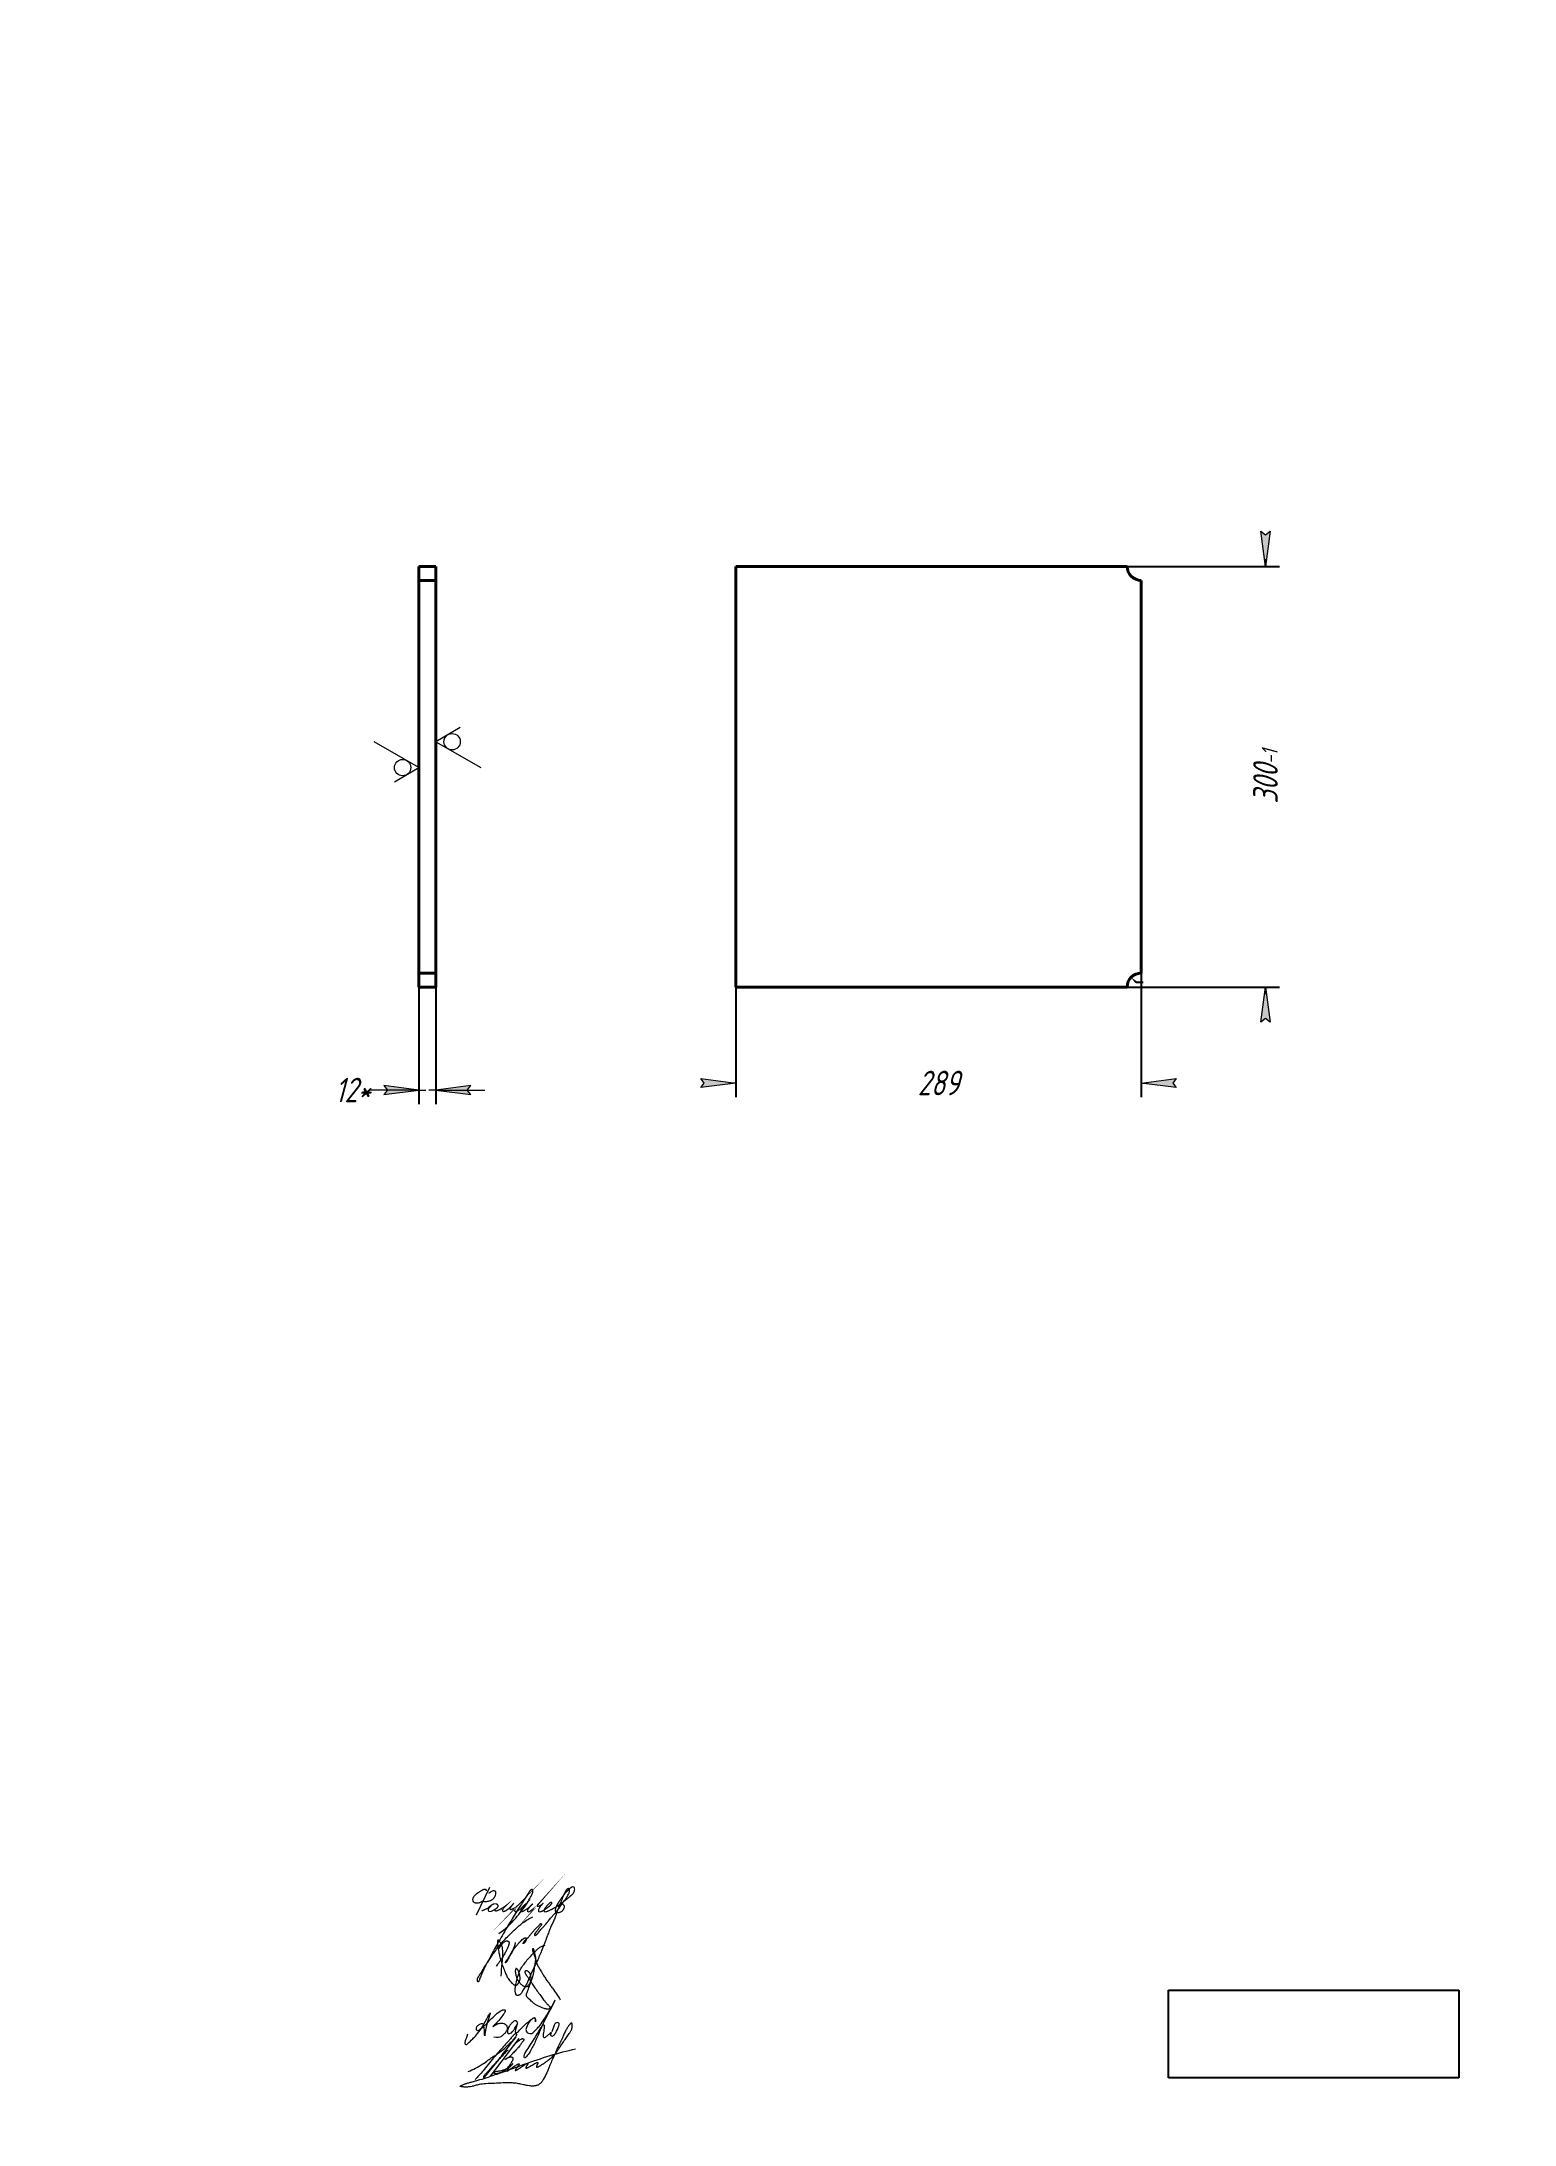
# Model space of a CAD drawing. Header units: millimetres. Extents: x 0 to 210, y 0 to 297.
import ezdxf

# ---------------------------------------------------------------- set-up
doc = ezdxf.new("R2010")
doc.units = ezdxf.units.MM
for name, pattern in [('K5LT32789', [0]), ('K5LT32790', [0]), ('K5LT32791', [0]), ('K5LT_BASIC', [0]), ('K5LT_THIN', [0])]:
    doc.linetypes.add(name, pattern=pattern)
doc.layers.add('Системный слой', color=7, linetype='Continuous')
doc.styles.add('KDIMTEXTSTYLE', font='GOST_AU.SHX', dxfattribs={"width": 0.96, "oblique": 15, "height": 5})
doc.dimstyles.new('KDIMSTYLE (0.20)', dxfattribs={"dimtxt": 5, "dimasz": 1, "dimexe": 2, "dimexo": 0.0625, "dimgap": 1, "dimtad": 1, "dimlfac": 5, "dimtxsty": 'KDIMTEXTSTYLE', "dimsah": 1, "dimcen": 0.09, "dimdle": 1, "dimadec": 0, "dimazin": 0, "dimtfac": 0.667, "dimtmove": 0, "dimatfit": 3, "dimfxl": 1, "dimtvp": 1, "dimtolj": 1, "dimtzin": 0, "dimarcsym": 0})
picture_1 = doc.add_image_def('image1.jpg', size_in_pixel=(394, 119))

msp = doc.modelspace()

# ---------------------------------------------------------------- blocks, each defined once
blk = doc.blocks.new('KDIMARROW_01')
at = {"layer": 'Системный слой'}
blk.add_hatch(color=0, dxfattribs=at).paths.add_polyline_path([(0, 0), (-5, 0.658262491226197), (-4.5, 5.51091059616309e-16), (-5, -0.6582624912261956)])
at = {"layer": 'Системный слой', "color": 0, "linetype": 'K5LT_THIN', "lineweight": 18}
for p, q in [((-4.5, 5.51091059616309e-16), (-5, 0.658262491226197)), ((-5, 0.658262491226197), (0, 0)), ((0, 0), (-5, -0.6582624912261956)), ((-5, -0.6582624912261956), (-4.5, 5.51091059616309e-16)), ((0, 0), (-1, 0))]:
    blk.add_line(p, q, dxfattribs=at)
blk = doc.blocks.new('KDIMARROW_02')
at = {"layer": 'Системный слой'}
blk.add_hatch(color=0, dxfattribs=at).paths.add_polyline_path([(4.5, -5.51091059616309e-16), (5, 0.6582624912261956), (0, 0), (5, -0.658262491226197)])
at = {"layer": 'Системный слой', "color": 0, "linetype": 'K5LT_THIN', "lineweight": 18}
for p, q in [((0, 0), (-1, 0)), ((5, 0.6582624912261956), (0, 0)), ((0, 0), (5, -0.658262491226197)), ((0, 0), (7, -8.572527594031472e-16)), ((4.5, -5.51091059616309e-16), (5, 0.6582624912261956)), ((5, -0.658262491226197), (4.5, -5.51091059616309e-16))]:
    blk.add_line(p, q, dxfattribs=at)
blk = doc.blocks.new('U0')
at = {"layer": 'Системный слой', "color": 7, "linetype": 'K5LT_THIN', "lineweight": 18}
for p, q in [((53.8, 193.4742068530886), (47.39825, 197.1702572155886)), ((50.3, 191.4534818530886), (53.8, 193.4742068530886))]:
    blk.add_line(p, q, dxfattribs=at)
blk.add_arc((51.46666666666666, 193.4742068530886), 1.166666666666667, 0, 359.999994270422, dxfattribs=at)
blk = doc.blocks.new('U1')
at = {"layer": 'Системный слой', "color": 7, "linetype": 'K5LT_THIN', "lineweight": 18}
for p, q in [((59.7, 199.1909822155886), (56.2, 197.1702572155886)), ((56.2, 197.1702572155886), (62.60175, 193.4742068530886))]:
    blk.add_line(p, q, dxfattribs=at)
blk.add_arc((58.53333333333333, 197.1702572155886), 1.166666666666667, 0, 359.999994270422, dxfattribs=at)
blk = doc.blocks.new('U2')
at = {"layer": 'Системный слой', "color": 5, "linetype": 'K5LT32789', "lineweight": 18, "true_color": 0x0000ff}
for points in [[(60.74716255515543, 12.86672930935475), (60.56051542755468, 12.3474114657802), (60.37556500448513, 11.83281444994938), (60.31611200046869, 11.51294693215934), (60.45377470022472, 11.37528423240349), (60.64495103289929, 11.37528423240349), (60.82486203241955, 11.55519523192353), (61.34004672378379, 12.07037992328745), (62.60985163430918, 13.34018483381325), (64.4287215973054, 16.91569484819448), (63.335317541281, 14.24307025735573), (63.1426525251422, 11.85339306532416), (63.1426525251422, 14.05644664504027), (62.92144111465414, 14.41252170879918), (62.3938265946495, 14.29857292166199), (62.03396522342736, 13.93871155043982), (61.90900080520307, 13.61490999093004), (62.03020725256465, 13.38702433349209), (62.35818217792099, 13.38702433349209), (63.1426525251422, 14.05644664504027), (64.21497826220795, 15.12877238210623), (64.95963935512535, 15.87343347502329), (65.79621733053987, 16.42317201067382), (66.15732150382485, 16.31528293471212), (66.06648682133853, 16.01125972724341), (65.85297064860362, 15.62682347743456), (65.14992696245409, 14.79421797025046), (64.56391590700747, 14.10021268772309), (64.16473688674279, 13.83029488726044), (64.94593543469028, 14.35852754249109), (65.57458929699806, 14.47404833377146), (65.9818923376824, 14.38464227065717), (66.25937872124737, 14.17899342945032), (66.38470510768762, 13.84370728633178), (66.38470510768762, 13.44582796140713), (66.13854260548932, 13.07924820659437), (65.89101355602648, 12.83171915713112), (65.50407222650486, 12.44477782760961), (65.07768143902221, 12.34762596883112), (64.4824042491653, 12.45491920298548)], [(67.9212743375095, 14.48400428290589), (67.71845606327375, 14.7950932902485), (67.39977028894329, 14.7950932902485), (67.09933242010976, 14.49465542141499), (66.7591170164503, 14.15444001775543), (66.4871343463306, 13.68819200729368), (66.37123598526972, 13.07324751214247), (66.55947374327432, 12.88500975413814), (66.89033287841977, 12.96621048996465), (67.09312258295176, 13.16900019449642), (67.33022510011529, 13.4537759236525), (67.65687300389618, 13.95147662647489), (68.01279253474745, 14.66250657139446), (67.65687300389618, 13.95147662647489), (67.53338284498467, 13.37830064198161), (67.53338284498467, 13.04455177072552), (67.61687543970062, 12.96105917600963), (67.76922235376587, 13.01420554750405), (68.4616190063482, 13.79043250292645), (69.21771269453717, 14.47643113354081), (69.59935243659525, 14.82269026059032), (70.00884901060388, 15.09305590258703), (70.19632938430938, 15.20724898486543), (70.34723951227762, 15.20724898486543), (70.42497828781055, 14.99713728852478), (70.42497828781055, 14.76418697572896), (70.42497828781055, 14.51753825979415), (70.42497828781055, 14.99713728852478), (70.34723951227762, 15.20724898486543), (70.1963293843089, 15.21683777236555), (69.59935243659525, 14.82269026059032), (69.04851744370038, 13.7273388140012), (69.04851744370038, 13.24075651929417), (69.27267393308634, 13.01660002990826), (69.58856893335538, 12.93472025047359), (69.90868974264444, 12.93472025047359), (70.16691942301065, 13.1929499308396), (70.4936756073942, 13.51970611522384), (71.54548423684571, 14.57151474467548), (74.07866987687925, 19.27714048796054), (71.54548423684571, 14.57151474467548), (70.64589651911417, 12.32370831124774), (69.9553360940609, 10.86886520519604), (69.33225317305651, 9.891952770817369), (68.92349966693027, 9.40570414752247), (68.79661561732931, 9.512366249297912), (68.79661561732931, 9.928650667699827), (69.08883729691172, 10.45160314629558), (69.62159016790008, 11.16263904963333), (70.46926377526087, 12.56371934945457), (71.32890705141898, 14.03035174173485), (71.515241622718, 14.21668631303388), (71.6550964270444, 14.19671319732771), (71.69566316798989, 13.96833894960767), (71.62363367132811, 13.47241385536964), (71.56614061430757, 13.07657255364305), (71.48855521935789, 12.68487782245413), (71.56902519046048, 12.39650230478722), (71.7299342716929, 12.31141013635417), (71.95462048036342, 12.53609634502473), (72.37835404649188, 12.86924319432165), (72.75912190339942, 13.25001105122894), (72.51608654160938, 12.7443547516117), (72.62992450671884, 12.63051678650211), (72.80088697432359, 12.55945908053593), (72.99074364247554, 12.63057280017975), (73.23030520673368, 12.87013436443786), (73.86886159365041, 14.2011760524608), (73.792928184677, 14.47141414552786), (73.55085476059091, 14.53778496438983), (73.23756965546144, 14.46192834396348), (73.03347065110036, 14.06368555553564), (72.88632556108686, 13.60854583297535), (72.75912190339942, 13.21508766550949)]]:
    blk.add_open_spline(points, degree=3, dxfattribs=at)
blk = doc.blocks.new('U3')
at = {"layer": 'Системный слой', "color": 5, "linetype": 'K5LT32790', "lineweight": 18, "true_color": 0x0000ff}
blk.add_open_spline([(65.52774379525202, 21.13037016967698), (65.56129985501086, 22.34144653640649), (65.8659042846852, 23.70944616957334), (65.72527938136932, 25.15546500175279), (65.64940423247525, 25.43620329680098), (65.57470222792936, 25.62386710362637), (65.49077854919074, 25.78571497659996), (65.39932981443688, 25.92983093345427), (65.31100184726814, 26.04941499846748), (65.23759319145672, 26.1382216801868), (65.1853743329591, 26.1922901652768), (65.15159526844192, 26.22140236960078), (65.13037213292762, 26.23677744423449), (65.11454042293319, 26.24625640628994), (65.10179007283749, 26.25231879129242), (65.0911562189353, 26.25605665978722), (65.08207017046179, 26.25809846892491), (65.07415195986479, 26.25883505983549), (65.06715442658454, 26.2585146410772), (65.0608146304895, 26.25728412586224), (65.0548971964698, 26.25517435824466), (65.04912746118981, 26.25210770016994), (65.04341177978037, 26.24794284528789), (65.0377020789585, 26.24249202800053), (65.03199064676187, 26.23554246641467), (65.02623754179406, 26.22674860492796), (65.020416624095, 26.21563021200546), (65.01451676711956, 26.2015119301208), (65.00854379415655, 26.18341015791131), (65.00252259808502, 26.15979513577059), (64.9964950562876, 26.12798003386436), (64.99069299106446, 26.08351205548016), (64.98568506360569, 26.01827767096404), (64.9832327681925, 25.9284620719082), (64.98410897885762, 25.81452313023294), (64.9894806434249, 25.68585489606588), (65.001674219752, 25.54508414070563), (65.02326241600673, 25.38746928360416), (65.06113575442595, 25.19013406171473), (65.12107095899302, 24.92370886686237), (65.1979377409062, 24.5246284058164), (65.31055501672469, 23.95699421361908), (65.50231414216734, 23.24051619500662), (65.78359085894068, 22.47109252189676), (66.05266927840697, 21.74898249520621), (66.31167357407585, 21.14491019201625), (66.5695389373096, 20.70612710332273), (66.81624620735819, 20.38994511975037), (67.0288245663286, 20.1692198362681), (67.18885589292384, 20.0140315251241), (67.3036982872855, 19.93026569477871), (67.37821242846285, 19.89197913941882), (67.4337323544883, 19.87177652481489), (67.4845020997373, 19.85994482246943), (67.53523126892233, 19.85382718601923), (67.58719472599475, 19.85298597897992), (67.63957274384505, 19.85765893610213), (67.6901795528513, 19.86770881799276), (67.7370375431329, 19.88247275879374), (67.77863699527497, 19.90088432739631), (67.81515944518308, 19.92219455897941), (67.84806765193083, 19.94691605266109), (67.8810837022917, 19.97765179990259), (67.91789495089516, 20.01936929730948), (67.96332322606969, 20.08151150004235), (68.02117158373696, 20.17091256375468), (68.08846395607911, 20.28701700927542), (68.14957261608724, 20.41878759346301), (68.19335745520772, 20.54884354057478), (68.21856004397551, 20.67079778583334), (68.2295745821896, 20.79246363828304), (68.22836975023667, 20.93115255240687), (68.21026266741077, 21.10290730374825), (68.16933158881154, 21.31451435137879), (68.10712739858934, 21.54322685776404), (68.03657605415876, 21.75155175628052), (67.97257665728375, 21.90488707308202), (67.91461048432978, 22.00313337476652), (67.86713975381849, 22.06859823365042), (67.82448304475542, 22.11976534841224), (67.7863227705472, 22.15976589295371), (67.75552428715436, 22.1864522169368), (67.73244470482082, 22.20222551532407), (67.71631694361038, 22.21081166987426), (67.70375007366813, 22.21580525320934), (67.69320386012163, 22.21862657835106), (67.68403320264305, 22.21989967283653), (67.67606282358504, 22.21996662774521), (67.66904098791261, 22.21912044612446), (67.66272032228511, 22.21754832468551), (67.65644795933466, 22.21515434964701), (67.64996536679743, 22.21176772213451), (67.64309779395916, 22.20710864769154), (67.6358673431821, 22.20097398904946), (67.62814502702125, 22.19296182730889), (67.61976080510006, 22.18246159615262), (67.61045994164833, 22.16847908102937), (67.60000283963022, 22.14957043725263), (67.58798620826266, 22.12324496119774), (67.57476457076301, 22.08750204216068), (67.56104479962416, 22.04126460192384), (67.54866872690569, 21.98608460810385), (67.54004206912418, 21.9229016760348), (67.53689428603784, 21.85080087706604), (67.54146352716644, 21.76264530408028), (67.55853335819857, 21.64425227891832), (67.588767080461, 21.47451256305641), (67.62642665399292, 21.25653882957354), (67.685633314963, 21.01337681134675), (67.77141090415257, 20.78718663634174), (67.8788611822084, 20.57822500563935), (68.00687632912235, 20.37928275777568), (68.16005921039292, 20.18434923915004), (68.32644372306757, 20.0113855895892), (68.48415855594946, 19.87296219170733), (68.62191176562493, 19.77817991061548), (68.73838694334792, 19.71837958435813), (68.83907193253741, 19.67980971505142), (68.93029167823869, 19.65551428754921), (69.01137209892136, 19.64338058233358), (69.08099499959903, 19.64113193688411), (69.13981197370916, 19.64615411742298), (69.18984966662654, 19.65649225928757), (69.23326788308574, 19.67095972534446), (69.2725151620622, 19.68944245900985), (69.31114319234108, 19.71291991799546), (69.35222775667361, 19.74390602946326), (69.3982498679309, 19.78629406734777), (69.45112472410297, 19.84522991861138), (69.5116281982321, 19.92609912313284), (69.57841000424615, 20.0298899652544), (69.6440127231238, 20.15440830590254), (69.7000489897311, 20.29273305344378), (69.74242450444571, 20.43986781335698), (69.76987957733913, 20.59566407643354), (69.78239834435317, 20.76423399878252), (69.77805973314119, 20.94392947532381), (69.75729416116312, 21.12470125841253), (69.72105862156182, 21.29028331073843), (69.67328051697334, 21.42886185843011), (69.62134443927005, 21.53864777520104), (69.56884796854294, 21.62269883407981), (69.5171498877768, 21.68727684396029), (69.46567148373265, 21.73814585534649), (69.41179566846543, 21.78082221862871), (69.3541926375741, 21.81753975084223), (69.29357564881079, 21.84795216568594), (69.2343739598113, 21.8706904865343), (69.18133777955106, 21.88545424925775), (69.13740075357164, 21.89186534852999), (69.10160780886926, 21.89255665025732), (69.07099307044417, 21.88959825043287), (69.04246327636432, 21.88356104401194), (69.0149182812995, 21.87469690247681), (68.98881178762755, 21.86326379575874), (68.96552909140728, 21.84998983864645), (68.94619993704273, 21.83597203202709), (68.93101604855286, 21.82212588280038), (68.91945003723552, 21.80886381105259), (68.91095989519472, 21.79648560275712), (68.9047415353035, 21.78467176209668), (68.9001132767271, 21.77287249895105), (68.89652250609221, 21.75970046298045), (68.89418477695155, 21.74462381738974), (68.89346797131132, 21.72716188234673), (68.89479586712478, 21.70704997518698), (68.89881492378126, 21.68310906030914), (68.90662473769376, 21.65375996312935), (68.92033479114383, 21.61558800669812), (68.94363530931173, 21.56335004184959), (68.97990847340566, 21.49174355879941), (69.02786637066602, 21.3966477571031), (69.0895393177829, 21.28436870559136), (69.17411666881141, 21.15762838034709), (69.29537593729286, 21.01073360215852), (69.4719805361393, 20.80097025881162), (69.70186226278379, 20.47755393010249), (69.99416774099805, 20.01402377139371), (70.34646605290132, 19.43919826285503), (70.80340762305055, 18.82578974880241), (71.26086013010021, 18.22511988033759), (71.64410582870515, 17.69988079663645), (71.91239979125191, 17.31101242843479), (72.13030332609605, 17.10494377134083), (72.27237502053863, 16.98268201096027), (72.35738649852198, 16.88893310322092), (72.40984724347847, 16.8117659429835), (72.44165722353716, 16.75209047941036), (72.46290861861625, 16.70120788969427), (72.47524746117953, 16.6594222870651), (72.4808145534642, 16.62658080846384), (72.48202288292589, 16.60145612327307), (72.48059837604146, 16.58146043512318), (72.47734473073734, 16.56473948220125), (72.4726616367337, 16.55037687172117), (72.46669887324981, 16.53768630519019), (72.45936104946843, 16.52606163538795), (72.45032577156567, 16.51476612195458), (72.43900853497972, 16.50333256532465), (72.42462338949133, 16.49148221838033), (72.40615438169577, 16.47907603347323), (72.3820994043756, 16.46602781362085), (72.35133913566143, 16.45285840243685), (72.3139074214634, 16.44059621667978), (72.27055117762922, 16.43030691015272), (72.2211060689528, 16.42329832985061), (72.16275377604865, 16.42069295360901), (72.08995689186489, 16.42462286298007), (71.99246662195917, 16.43917179092315), (71.8506863933289, 16.46871992276985), (71.6411602277753, 16.52552777420499), (71.33614326688493, 16.63389300400988), (70.96878944925534, 16.79734926306139), (70.58331040982245, 16.98722300880578), (70.27741468754331, 17.18287961929937), (70.03475721988124, 17.38550587945454), (69.8130977646407, 17.58409528522085), (69.57587136561526, 17.79493437942875), (69.36874322407786, 17.97957954343363), (69.24120344757927, 18.12645598764098), (69.18170176713906, 18.2211608598067), (69.15337060066157, 18.28235083600137), (69.13653049287007, 18.3350551525925), (69.12627426867483, 18.38533544149797), (69.12118293689636, 18.43619134196288), (69.12124440532145, 18.48773237134307), (69.12653662304064, 18.53927804593434), (69.13796162770348, 18.59379195405234), (69.15659855038567, 18.65398332446128), (69.18745834508192, 18.73176509068463), (69.2347284635696, 18.83534947003093), (69.30559494364044, 18.99575247779777), (69.3983913712895, 19.2159618668795), (69.49290148790165, 19.50835720981433), (69.5996194067612, 19.82719312767077), (69.72997565286762, 20.17194076545817), (69.88097621187279, 20.5892167066325), (70.05100364978675, 21.12155952395798), (70.20021658507977, 21.73228203262536), (70.28957181408016, 22.3036157211439), (70.346646604893, 22.76217515947303), (70.41241296199138, 23.12117841104808), (70.4669340817266, 23.4130995593022), (70.47755786394212, 23.6491510625132), (70.45616893540019, 23.83689878366579), (70.41888233837143, 24.01747256326692), (70.36452272279331, 24.22092868031206), (70.31364015206508, 24.43276832949161), (70.27591050026717, 24.62393330365859), (70.2381229505421, 24.76704275776657), (70.2078163103948, 24.86675742254857), (70.18440322536493, 24.93168351690662), (70.16464805057899, 24.97203153735484), (70.14943446334544, 24.99526162709245), (70.13785910907009, 25.00911585098632), (70.12776193651274, 25.01863532495264), (70.11843627261567, 25.0254514881469), (70.10956885881207, 25.03030359070192), (70.10095417139125, 25.03360648897845), (70.09243138796892, 25.03560125696569), (70.08402428977755, 25.03640234577671), (70.07570217706902, 25.03613316112998), (70.0673517678827, 25.03488870387085), (70.0584444539665, 25.03264223849993), (70.04860666178702, 25.02914694604991), (70.03777607104846, 25.02410010439579), (70.02650383782205, 25.01745590374932), (70.015766589179, 25.00959720426346), (70.00614379596041, 25.00093222077473), (69.99780273711909, 24.99161948056681), (69.99029112279919, 24.98114580018679), (69.98361649682347, 24.96918781760007), (69.97791094890019, 24.95543514410181), (69.97340668276415, 24.93978860563394), (69.97027610296561, 24.92170976471044), (69.96883601228572, 24.90033987338339), (69.96967854367254, 24.87423547055016), (69.97387104500481, 24.84159830998107), (69.98285111282543, 24.80098154316639), (69.99798083790823, 24.75087676131091), (70.02183100240333, 24.68822549925446), (70.05837825995863, 24.61015400398176), (70.1083115160906, 24.51237508809555), (70.15766628514004, 24.38857465539928), (70.20397078467992, 24.2398211440821), (70.25516127819358, 24.06257982444075), (70.33052612321548, 23.83747574565487), (70.42765302440152, 23.56568521062019), (70.51991033445684, 23.25721090954815), (70.59808836261044, 22.97073590885185), (70.69400115565708, 22.71770509710851), (70.80895961887622, 22.50171530957388), (70.94523212694212, 22.28173490904285), (71.10391677837522, 22.03489060945586), (71.28470133716331, 21.7230272595894), (71.52001215946994, 21.30940604577779), (71.82436872437458, 20.83666041908984), (72.17169803468497, 20.33963907549915), (72.5081825163472, 19.86962375166789), (73.11480533922185, 19.01947769387735), (73.59378448285686, 18.3151207595599), (73.95927888731853, 17.75312651182665)], degree=3, knots=[0, 0, 0, 0, 23.08892411003839, 25.90578379320913, 27.36849658095113, 28.57853477437289, 29.7218750749431, 30.81396087475684, 31.80518275617818, 32.5340116185717, 32.99290285232896, 33.22579348087665, 33.37704679038229, 33.48833048874886, 33.57455142486756, 33.64380518652092, 33.70122378259412, 33.75036659537633, 33.79386957008623, 33.83335544025108, 33.87214105272245, 33.91235496550996, 33.95658983186728, 34.00557035799107, 34.061357419905, 34.12646780763512, 34.20410929927907, 34.29854880647121, 34.4157438501339, 34.56455491175546, 34.75945876534566, 35.02822874118409, 35.41286378006095, 35.99717510029608, 36.72813949276635, 37.56894107973724, 38.43382537174505, 39.40133199336037, 40.578430721351, 42.23539782704537, 44.56960189155861, 48.26913254375512, 53.18771198246659, 58.58434017403594, 63.76404376679448, 67.77867569014562, 70.99814287695813, 73.36983390960212, 75.34981577454691, 76.79687388843904, 77.58132367445822, 78.02891375208497, 78.378086715233, 78.69680269722102, 79.01348919569972, 79.34337265075953, 79.67858665453129, 80.00682416916896, 80.31793205149701, 80.60647145028561, 80.86603481811044, 81.11641040457833, 81.38398339074794, 81.71835383148989, 82.1678102968112, 82.8393613365416, 83.73323474227259, 84.70542236921145, 85.58272421559701, 86.32439137188506, 87.05711592911308, 87.8907574961167, 88.94534148899339, 90.32114124951465, 91.96557055710285, 93.42636652596606, 94.48421544317516, 95.10102119904894, 95.58099742489627, 96.01314099800784, 96.36109308967781, 96.62600156797119, 96.78273890043828, 96.889142367443, 96.97113807639755, 97.038129668233, 97.09527188758723, 97.14590073358623, 97.18856061114779, 97.2287471840586, 97.26891537016509, 97.31531058982989, 97.36686141375753, 97.42565515127394, 97.49445365730666, 97.57714175019537, 97.6796234518885, 97.81191523042803, 97.98566281873885, 98.22679687241516, 98.53258681418663, 98.89778635319205, 99.29603614677359, 99.73782124223918, 100.2617239247368, 100.964229309618, 101.999780239612, 103.5254109190041, 105.1506671389526, 106.7245298989554, 108.093531563326, 109.5903133920281, 111.1953020837693, 112.7774834854757, 114.1263943636619, 115.159714159532, 115.933249703592, 116.5991051072816, 117.1966867350474, 117.716186105381, 118.1472776884506, 118.5120913932663, 118.8308284389657, 119.1120840017018, 119.3761473530127, 119.6502541760029, 119.9661844048676, 120.3484720487786, 120.8326110054183, 121.4625745633854, 122.257883948525, 123.1663167729581, 124.1218957718332, 125.0774414802364, 126.058759075695, 127.1107217357935, 128.2713802827618, 129.4555411470182, 130.5492798125666, 131.4722221457924, 132.2240763945491, 132.8428036707044, 133.3435270316868, 133.7861618193668, 134.2097331793344, 134.6419531666712, 135.07675082757, 135.4909341445828, 135.8405670411855, 136.1161996801323, 136.3290212946846, 136.5165823049759, 136.6970732021236, 136.8799095666845, 137.0632951286719, 137.2354651043024, 137.3861300135916, 137.5142614765161, 137.6235479569736, 137.7184450497249, 137.7976892899042, 137.8756507401737, 137.9579435297707, 138.0555159514176, 138.163779376122, 138.2880427438782, 138.436309489426, 138.6225163233996, 138.8620748680995, 139.2031278659684, 139.7043262486523, 140.3810974906251, 141.2189148674305, 142.1273174818552, 143.2595165690257, 144.8211407952124, 147.3177643775447, 150.7571101410823, 155.1951704424444, 160.0691713325595, 165.2244643996175, 169.4711417493419, 172.4214110687776, 174.0929247216289, 175.1382982941582, 175.9667476052343, 176.4795577137869, 176.9002722075947, 177.2447515993877, 177.5213496275962, 177.722930126645, 177.8737085289891, 177.9963222724827, 178.1014362024326, 178.1953143978301, 178.2815173063154, 178.3661181765914, 178.4549126387874, 178.5547545514223, 178.6700486309557, 178.8070744895659, 178.9752011110635, 179.1872344806044, 179.4394731118456, 179.7197270048918, 180.0295107225544, 180.3832688069577, 180.8234477103547, 181.4071105080071, 182.2468370647849, 183.5636180390767, 185.5124136486446, 188.3659008144822, 191.1693595490507, 193.6361941483106, 195.2159308876024, 197.1470862219489, 199.2692247613871, 201.224518318486, 202.3921757305919, 202.9354455009734, 203.335749427751, 203.6650385457113, 203.9804397921348, 204.3052698204951, 204.6306664143438, 204.9542103018015, 205.2842401760186, 205.68312192184, 206.1453122097258, 206.8668041367929, 207.8378621120557, 209.464316382984, 211.3873392381132, 213.6481330480264, 215.8281705148584, 218.3616311862739, 222.0463208053261, 226.400788772624, 230.2376141698672, 232.9871267002133, 235.1430689373578, 237.1452347941266, 238.6001234124407, 239.5943196481266, 240.7144690296747, 242.0868590309205, 243.5795128043555, 244.8370298052072, 245.7730677623126, 246.3794493830385, 246.8095402814596, 247.0775336538936, 247.2275167539396, 247.3339800160057, 247.4184700209773, 247.4895205515942, 247.5520115162512, 247.6092220325807, 247.6636060178384, 247.7171677520884, 247.7685920257453, 247.8207844363665, 247.8766770811286, 247.9421914551861, 248.0180825757098, 248.1024702365821, 248.1894206015074, 248.2694707678351, 248.3470721801384, 248.425636522534, 248.5128864112118, 248.6056793825818, 248.7068161418586, 248.8204129671911, 248.9522817326213, 249.1114892801304, 249.3139564207763, 249.5741553291382, 249.8978203062795, 250.3037087529917, 250.8417906157673, 251.5282721942539, 252.3812439797572, 253.3595934924577, 254.4759627763927, 255.8726873418201, 257.8510916368267, 259.9382727246121, 261.9636029003651, 263.4698826802768, 265.0464480200878, 266.5866947374772, 268.3669126827913, 270.599666274059, 273.4070816914232, 277.3730272345561, 281.2342012594908, 284.8823428619705, 288.313022516428, 301, 301, 301, 301], dxfattribs=at)
blk = doc.blocks.new('U4')
at = {"layer": 'Системный слой', "color": 5, "linetype": 'K5LT32790', "lineweight": 18, "true_color": 0x0000ff}
for points, knots in [([(65.20651140891545, 27.20171396423888), (66.10192390976901, 27.82888094234164), (67.22745300368415, 28.89192239561186), (68.44695868370354, 30.45208165518434), (69.19538395035217, 31.43445877479905), (69.63840808552185, 32.27100663065667), (69.92303987458848, 32.7730847776993), (70.01585683550094, 33.03750189272102), (70.04456166179686, 33.17358026462037), (70.05626895880735, 33.25682843981591), (70.05677474970462, 33.30950603250412), (70.05241359494435, 33.34269750993997), (70.04643365501086, 33.36543528012268), (70.03927505147392, 33.3833425817065), (70.03105352496011, 33.39828855465589), (70.02173305342481, 33.41123997394527), (70.01105112867508, 33.42287201916287), (69.99851167172827, 33.43387720088202), (69.98364888548713, 33.44440827151709), (69.96625862500048, 33.45420675158502), (69.9466890731587, 33.46270058346119), (69.92571248169989, 33.4692963484805), (69.90443595192953, 33.47356136750491), (69.88399324100847, 33.47537389953715), (69.86513519120058, 33.47493920921136), (69.84786699038989, 33.47251926163759), (69.83156412909628, 33.46822711669202), (69.8152182889475, 33.46192391316055), (69.79798229198367, 33.45304059969834), (69.77892819065616, 33.44055417982182), (69.7567844312988, 33.42267162358681), (69.72879610664252, 33.3955195837629), (69.68907130450535, 33.35081477533285), (69.6232399748555, 33.27420830519651), (69.51114090634255, 33.13614206790061), (69.3319956279975, 32.89315579151415), (69.07774297837409, 32.49691922432618), (68.73772279009808, 31.90730166991213), (68.19880951567707, 31.0713635699841), (67.36989604963725, 29.76991363917884), (66.2694769539678, 27.9537341812003), (65.05531800019342, 25.86756964392899), (64.0498025341665, 24.04754622939473), (63.38223526285091, 22.7916223564271), (63.01440502291582, 22.06350117188552), (62.81523902261601, 21.61900991907262), (62.67498061657611, 21.28252864043313), (62.55975834947496, 20.99183251557972), (62.46143995148138, 20.73358947954631), (62.38908870458541, 20.53864002377114), (62.34723799089496, 20.42490954687551), (62.32230030027466, 20.37342779631874), (62.30992666387736, 20.35221452360213), (62.30062889417039, 20.33889297250786), (62.29294122226655, 20.32975394490569), (62.28627152148369, 20.3232863774482), (62.28031805928864, 20.31870710167425), (62.27488513434897, 20.31554038453561), (62.26982938625828, 20.31348133887678), (62.26503759425155, 20.31233456502952), (62.26041561954053, 20.31198187308129), (62.25588168673134, 20.31236397176431), (62.25145742498295, 20.31344711502931), (62.24720259304684, 20.31515835403937), (62.24313113383424, 20.31740772665319), (62.23904604190798, 20.32025077114005), (62.2346371404455, 20.32392031360052), (62.22959451443121, 20.32883320239526), (62.2236058439504, 20.33557796770884), (62.21631466695122, 20.34500883398326), (62.20716521164876, 20.35855494571163), (62.19562608501618, 20.37813577342115), (62.18131083649447, 20.40592215672237), (62.16536685361767, 20.44270291190563), (62.15051233266971, 20.48768530530916), (62.13946234917402, 20.53791442060802), (62.13361863933774, 20.59130001704972), (62.13351955692663, 20.64695485667923), (62.13964856264943, 20.70531524885067), (62.15262562122849, 20.76624099530616), (62.17324521716538, 20.83019434967662), (62.20341993233912, 20.89884928710299), (62.2509984049387, 20.9838484029882), (62.33331539139219, 21.11516171152709), (62.48362371196033, 21.36241649686499), (62.77988909716117, 21.8328327983059), (63.32582611176849, 22.69614051290256), (64.12678458941804, 23.91867167205729), (65.13920031130665, 25.39613370588469), (66.3356062087638, 26.69629414572105), (67.4950393057634, 27.80099280727907), (68.43582397189252, 28.65020365723996), (69.27127300068473, 29.22101952689874), (69.78511006918515, 29.46012453026785), (70.0262545213971, 29.57405466600537)], [0, 0, 0, 0, 8.550608616909479, 12.05498909731316, 15.54800864636031, 18.19112149729409, 19.49899547586825, 20.05820856276075, 20.38161509008001, 20.58967061819273, 20.71666537517187, 20.79367975743621, 20.85170144345296, 20.90072235485522, 20.94465307224176, 20.98524465825564, 21.02564223243174, 21.06834027274877, 21.11593940290885, 21.16833782892286, 21.22470724871314, 21.28305186546078, 21.34057559650208, 21.39466303008514, 21.44378103840279, 21.48828891869076, 21.53119048967674, 21.57580767080184, 21.62550805067395, 21.68308106465782, 21.75428657315771, 21.84854811100129, 21.98874998667692, 22.22341503732463, 22.64135142255019, 23.38396024610536, 24.59145537447172, 26.33319310262997, 28.72517486315826, 32.39414345489543, 38.44413720066752, 45.386804132957, 51.3366439952876, 54.75928160654442, 56.55021407149562, 57.73619828659556, 58.58106772181609, 59.41081735012408, 60.19037519759497, 60.74860237604653, 61.04454549420441, 61.13979306103076, 61.19713002219413, 61.23708949006024, 61.2671348063732, 61.29071298422787, 61.30986155532154, 61.32593719236645, 61.33991703943459, 61.35255107389896, 61.36445007752456, 61.37614187831995, 61.38811066680237, 61.40006167387295, 61.41202200248679, 61.42454207551994, 61.43906624348642, 61.45699012410813, 61.47974062644996, 61.50979512866817, 61.55047455772206, 61.60794197523685, 61.68805755052679, 61.79563498556981, 61.92221881037423, 62.05916765616627, 62.19849487994397, 62.34287054750136, 62.4951123545238, 62.65815684757621, 62.83085476293896, 63.02153046686268, 63.2457091914174, 63.59456840449479, 64.23786481718554, 65.5163435666815, 67.95744178744798, 72.25357323446096, 76.98975279678383, 81.9773654752493, 86.09099495459934, 89.56281137385866, 91.90558766368395, 94, 94, 94, 94]), ([(67.53898885862115, 25.9466502518143), (67.4673532046813, 25.50776027190111), (67.25314955994708, 24.94994897222239), (66.92590863678392, 24.27309423792877), (66.70215664105672, 23.91496704122193), (66.54833769934561, 23.62340966427203), (66.4558611456998, 23.43883265539426), (66.40094093337166, 23.33309523097779), (66.36151932817913, 23.27051588903652), (66.32665802646609, 23.22319479223745), (66.29347009911997, 23.18273556036871), (66.25971350646597, 23.14470989387493), (66.22553807208789, 23.10861120122411), (66.19441896844836, 23.0771503608814), (66.17080703345657, 23.05463713963874), (66.1554729308613, 23.0412177655646), (66.14663439960586, 23.03416243657335), (66.14102166969981, 23.03008500082035), (66.13689176430064, 23.02739378276712), (66.13359252245732, 23.02552183630226), (66.13081036769802, 23.02422578138297), (66.12839881488519, 23.02343002032359), (66.12630760646557, 23.02313835180291), (66.12446385925719, 23.02346622317864), (66.12308663805527, 23.02467797251532), (66.12243955333369, 23.02657308447689), (66.12232009062906, 23.02893854749729), (66.12260545709704, 23.03183557466602), (66.12326898336822, 23.03525026867334), (66.12429874599124, 23.03923534643747), (66.12576583422346, 23.04403008955899), (66.12793002870983, 23.05032150321372), (66.13131906634263, 23.05930624733807), (66.13693522031988, 23.07316652053854), (66.1452299082748, 23.0927858303483), (66.15584894476517, 23.11866671743425), (66.16813047958757, 23.14910995169251), (66.1827734985342, 23.18506322837976), (66.20071744582225, 23.22589201393032), (66.22595912238367, 23.27280651626472), (66.2601023906642, 23.3242002494375), (66.30575281175537, 23.38576122609467), (66.36786474558942, 23.46570686221847), (66.45758490860081, 23.58948838660766), (66.57600663024718, 23.76790289829808), (66.70992893458262, 23.99147302967577), (66.8389231112865, 24.2236742275187), (66.97195976708397, 24.46093312584438), (67.12781046630056, 24.72125681354626), (67.32180631472008, 24.99701961569127), (67.5304658662102, 25.24331934634094), (67.71168500882499, 25.45786057283783), (67.90408838108162, 25.68604456007373), (68.13119914366756, 25.94933431759856), (68.3936016147526, 26.20945515304336), (68.59441027740444, 26.40204510271144), (68.72268390845979, 26.50358873113294), (68.79041489239412, 26.54378131240631), (68.84104053507905, 26.56877721634319), (68.89079974001372, 26.5890833023129), (68.93675101406797, 26.60353840365192), (68.97427029258692, 26.61138412465618), (69.00187355103193, 26.61410898707115), (69.02177117032771, 26.61390740286535), (69.03700791691465, 26.61202833654409), (69.04919264134361, 26.60901918238648), (69.0591767200604, 26.60515837877949), (69.06748566178392, 26.6005900837082), (69.07442042481327, 26.59541224186088), (69.08023178173946, 26.58964785896788), (69.0851404056328, 26.58322851499472), (69.08945444664243, 26.5758852115363), (69.09331076377765, 26.56722567688141), (69.09671852888037, 26.55675317152787), (69.09957512394561, 26.54386844255075), (69.10169388552856, 26.52759054873414), (69.1027216186775, 26.5060239113931), (69.10185762850182, 26.47602867820035), (69.09779583245913, 26.43463277537032), (69.08991503703095, 26.38222021440905), (69.08015137854682, 26.32223694702148), (69.06746576737508, 26.26185778944105), (69.05040113149605, 26.20606583571342), (69.0287156685224, 26.15629758631763), (69.00039929896492, 26.10749424011794), (68.96454432287226, 26.05581344998862), (68.9218559144139, 26.00131090851829), (68.88027624906077, 25.94934394282166), (68.84174867010594, 25.90620564353324), (68.80911842323225, 25.8735303872034), (68.77957919877247, 25.84603902697452), (68.75156996391614, 25.82129095153235), (68.72433632093548, 25.79849831676589), (68.7017025226679, 25.78091335108613), (68.6853383548056, 25.7694233206833), (68.67506283491825, 25.76298269747249), (68.66826975804378, 25.7592191209101), (68.66332029759106, 25.75685195551216), (68.65951421013118, 25.75534418452719), (68.65646143748658, 25.75441517451375), (68.65389259825162, 25.75391274678907), (68.65166136982732, 25.75378670305818), (68.64970451512174, 25.75405593540955), (68.64803442494147, 25.75478664746473), (68.64674643394216, 25.75603594647211), (68.6459163375896, 25.75773294789872), (68.64547159934874, 25.75978559221628), (68.64535801475074, 25.76218650308161), (68.6455503944279, 25.76494751814474), (68.64605089837019, 25.76814407376798), (68.64691042593269, 25.77194683024524), (68.64824990951709, 25.776642875623), (68.6502709918114, 25.78262128603248), (68.65330211569221, 25.79046776398096), (68.65797198280325, 25.80129402254698), (68.66539681652753, 25.81691709718064), (68.67620768987027, 25.83776565100172), (68.68967674863143, 25.86199315547339), (68.70379637044329, 25.88610301687314), (68.71767817094693, 25.90882773791665), (68.73314267323101, 25.93345778322421), (68.75377806184072, 25.96647093413478), (68.78096958226668, 26.01553795348966), (68.81502205609257, 26.07931177650096), (68.86122590891573, 26.1515915502786), (68.92275733226654, 26.22662181814277), (69.00790111961989, 26.31242642357503), (69.12123674935678, 26.41033436875196), (69.26206899232056, 26.52988893392296), (69.3938786532355, 26.66974659551198), (69.51821758375459, 26.81870423304434), (69.63359748071177, 26.95962167942858), (69.76134590191074, 27.10876832677587), (69.89351984801189, 27.26589680304554), (70.02502919020546, 27.43864529625606), (70.16011801211042, 27.61355994919373), (70.32976813277006, 27.79254608126266), (70.52110037398339, 27.9686037859602), (70.7047264493699, 28.13997393299962), (70.83556695339527, 28.27840704676285), (70.92570243272831, 28.38008879449706), (70.98789556002819, 28.44999648384999), (71.04154908846635, 28.50955554403063), (71.08667752967072, 28.5589103543314), (71.12365255376642, 28.59552883330528), (71.15090296607688, 28.61855931501603), (71.16929033365972, 28.63137754161477), (71.18202216052987, 28.63857469159257), (71.19187299012435, 28.64289862771903), (71.19997065427738, 28.64542620980595), (71.20684806205018, 28.64667851690916), (71.212830626525, 28.64695620911399), (71.21813874598338, 28.64643859010587), (71.22293021080475, 28.64522675541892), (71.22717224110845, 28.64342790692322), (71.23092345659933, 28.64115679205125), (71.23426477739211, 28.63849287544531), (71.23752527998361, 28.63522515553456), (71.2408422910707, 28.63112397391163), (71.24429132712926, 28.62587479353678), (71.24783804062686, 28.61922376007331), (71.25147616342313, 28.61072861502976), (71.2551711562938, 28.59972920843728), (71.2588178002172, 28.58521897570472), (71.26205917547607, 28.56612415235716), (71.26410343922254, 28.54279491684559), (71.2642343585728, 28.51701226937908), (71.26201354979493, 28.49123139360029), (71.25734138481664, 28.46603653996854), (71.25000267695941, 28.44057708080885), (71.23900251794161, 28.41313711086127), (71.22250904660115, 28.38165022538178), (71.19610109861806, 28.34124748414948), (71.1517754860888, 28.28250387786724), (71.08578488568082, 28.19525833780622), (70.99430650203266, 28.07901457446684), (70.88504956556368, 27.93928520891816), (70.78150694337423, 27.77917404815457), (70.68195680055081, 27.62093323925242), (70.57512957303341, 27.4977108637531), (70.495860544127, 27.39103386218497), (70.4363987138884, 27.30626683148171), (70.38155527481759, 27.24323991849315), (70.3347099697687, 27.19830585408127), (70.30388129538325, 27.16236501175408), (70.2866422405321, 27.13505147868332), (70.27712971271143, 27.11414697693814), (70.27152732639979, 27.09612548780939), (70.26840172805119, 27.07931494843331), (70.26716969117268, 27.06279217594798), (70.26754437442324, 27.04571581833969), (70.26962438014061, 27.02818027003832), (70.27337290287147, 27.01135937482005), (70.27832627374397, 26.99667261994787), (70.28383484332684, 26.9847944305732), (70.28945732744359, 26.97552768621054), (70.29500412619001, 26.96836977697635), (70.3004956271958, 26.96277609480771), (70.30613023895444, 26.95830927494509), (70.31219519715641, 26.95462622953926), (70.31893493207565, 26.95161753722584), (70.32649780804537, 26.94933051157855), (70.33499618280906, 26.9478574594184), (70.34463009681022, 26.9473150910996), (70.3557298378252, 26.94788878544685), (70.36877654712363, 26.94988426370614), (70.38453119961386, 26.95381432951075), (70.40438721859175, 26.96062810257982), (70.43045838085821, 26.97201296200174), (70.46447675726418, 26.99004034626597), (70.50618421729368, 27.01559755161657), (70.55436400480046, 27.04798258870281), (70.60664760590836, 27.08764299933688), (70.6633950192031, 27.13716111220535), (70.72793672442185, 27.20328824377239), (70.80819280063511, 27.30083843849653), (70.91938162351809, 27.44931170136607), (71.08122334740415, 27.66231022286868), (71.31394647173583, 27.92205439599664), (71.61516088314943, 28.23953002928715), (71.93988994920633, 28.61802502732507), (72.29101229872664, 29.04935358822527), (72.63698455577833, 29.47234556630175), (72.99498039372364, 29.87810609948315), (73.34860409233218, 30.28130585187947), (73.70438421171171, 30.72049438866199), (74.03427414247729, 31.20166643520542), (74.36077303824425, 31.6743450962405), (74.68352511848173, 32.10364568139431), (74.93472251035779, 32.48120506958151), (75.11247191032069, 32.7549495651447), (75.19726984568025, 32.9445853648289), (75.23212127804184, 33.07120449569803), (75.25199366137059, 33.17292934365955), (75.26554607954535, 33.25376002895615), (75.27535906704487, 33.31295582927513), (75.28046950641648, 33.35980570566338), (75.2812776466438, 33.40120250114649), (75.27731215851287, 33.43811346371137), (75.27011524323268, 33.46841814274478), (75.26069901540856, 33.49425100359818), (75.24895346508067, 33.51828211048658), (75.2350414513444, 33.54059844029041), (75.21957801454941, 33.56035358091484), (75.20361328270191, 33.57667446224258), (75.18795762354975, 33.58942549103634), (75.17299910301543, 33.59897678222231), (75.158788797342, 33.60586973477248), (75.14495337803102, 33.61062706971506), (75.13088937305052, 33.61366424630262), (75.11579655636297, 33.61518725932575), (75.09915497828672, 33.61502059668069), (75.08052892753037, 33.61281755834474), (75.05948153349586, 33.60808019707449), (75.03527781818508, 33.60002762020213), (75.00703214824136, 33.58748631703756), (74.97459191597949, 33.56924007387025), (74.93946876864584, 33.54504450225639), (74.9030692680364, 33.51505296925535), (74.86609001348394, 33.47845116191471), (74.82648435962997, 33.43110453728568), (74.78772361469832, 33.37469650912325), (74.74368536953561, 33.3002948097616), (74.68911287407994, 33.20144255080882), (74.60207643152032, 33.04846431963207), (74.48308550386682, 32.82481796682475), (74.35554793784368, 32.52708150015215), (74.22600314034106, 32.18350178195803), (74.09262603378491, 31.82969298996815), (73.9372636384027, 31.4584779441152), (73.7628345200009, 31.0544256330862), (73.59465473595245, 30.60844392876245), (73.42964934904164, 30.1368525760914), (73.25481099266845, 29.6434868099914), (73.05104532424295, 29.10998280389052), (72.78943567783521, 28.54045339336793), (72.52300794171973, 27.99099071115197), (72.33176498948015, 27.50082768500505), (72.21048457303267, 27.16551798335288), (72.14133371494871, 26.97185936175211), (72.09815471629, 26.8511064078634), (72.04174725309005, 26.69394703589808), (71.94074456740718, 26.41686197810066), (71.78306071988739, 26.01185706237203), (71.57074135387234, 25.50253058328883), (71.33912840957466, 24.91653242806552), (71.07464621498946, 24.22223800429157), (70.7254789968943, 23.43288559124895), (70.27090018960718, 22.531141053516), (69.82194073812583, 21.54384500104982), (69.39710986101608, 20.5470260192825), (69.00268663791023, 19.69635069035078), (68.62652176718572, 19.13228393734582), (68.4502973963065, 18.77239251752891), (68.33597846530013, 18.60828551148799), (68.26228172060458, 18.53306755457155), (68.2076750794426, 18.48989532736189), (68.1543652703896, 18.45664321479046), (68.09844354429067, 18.42942503412144), (68.03853083028224, 18.40767445869434), (67.97578990901673, 18.392030493878), (67.91351298544797, 18.38308386908349), (67.8568746272592, 18.38015100119063), (67.81042215062375, 18.38280437860942), (67.77530314483175, 18.38907509262637), (67.74928911099605, 18.3970070656321), (67.72922591807196, 18.4058163674039), (67.71277524989259, 18.41550046711092), (67.69850317344819, 18.42646095739593), (67.6851811575615, 18.43936512306729), (67.67215349517306, 18.45510240939149), (67.6590855647783, 18.47480773891985), (67.64567103820801, 18.5002378263313), (67.63152089713591, 18.53451041882397), (67.61580445958164, 18.58403287843427), (67.59794389288936, 18.65730268532076), (67.57292333070166, 18.76098149312531), (67.54242841082954, 18.88805507087912), (67.51790475249958, 19.02571756662675), (67.51056701245611, 19.1615009922437), (67.52027603186423, 19.30499965641141), (67.54570113423071, 19.47381366298589), (67.58735013311305, 19.68641799473917), (67.63475536121157, 19.97160147276492), (67.69407805242403, 20.33752366196796), (67.7887462302729, 20.75546227284522), (67.91729152982124, 21.13730340419403), (68.02563412575648, 21.44855599024032), (68.10886290951417, 21.69884399722471), (68.19438950209594, 21.9305366201672), (68.30838905184052, 22.17106279739593), (68.47686063990145, 22.44117066545806), (68.73978474956397, 22.80003620103801), (69.1060971404734, 23.28184463451535), (69.61275699506956, 23.85454893143853), (70.1351460712189, 24.42852484972542), (70.62108075525485, 24.9049045526441), (70.9893447099144, 25.20872334525555), (71.27055308693818, 25.37247358498203), (71.52658559265639, 25.47972080522297), (71.70803185009866, 25.53835619152298), (71.8185814145954, 25.57397976509012)], [0, 0, 0, 0, 9.05012872705892, 12.27523955615502, 15.45899986464831, 17.73483988954849, 19.05741326790075, 19.7108414674711, 20.18625624796493, 20.5782552686495, 20.92015558141624, 21.26322820190859, 21.62482865825904, 21.94340184840314, 22.17414311605756, 22.29628959118215, 22.36275980440909, 22.40689436236537, 22.4390567453203, 22.46419391743622, 22.48492183865863, 22.50216622969817, 22.51626151636768, 22.52813273998885, 22.53944741467791, 22.5522415096399, 22.56817047852566, 22.58805267039454, 22.61198677781667, 22.63974096856495, 22.67274404928946, 22.71519234590006, 22.77668725643035, 22.87041018465875, 23.02304422812403, 23.21520040999722, 23.44630770354593, 23.6988530852062, 24.01440602227395, 24.36406655485286, 24.79380696920886, 25.28351990132807, 25.94162552114996, 26.87792467942779, 28.42996457524314, 30.34865718411363, 32.24077333289403, 33.89839883521643, 35.94836723450208, 38.48558270273472, 40.82530402486174, 42.59187029456275, 44.26724396181142, 46.97004676078387, 49.7480096312128, 51.86374390765778, 52.70147057395712, 53.10491050118355, 53.48302850596736, 53.86297235156056, 54.21017827344965, 54.47316286510871, 54.65060737536394, 54.78015129451817, 54.88201528901642, 54.96597005374313, 55.03789173846411, 55.10177399278683, 55.16057658349273, 55.21548886919894, 55.26973314979212, 55.32649975842308, 55.39043673965826, 55.46450655651031, 55.55284803126975, 55.66175245880736, 55.80204478182547, 55.99689564905083, 56.27898183702862, 56.6577708048305, 57.08785207877154, 57.53005859936763, 57.92699945641592, 58.28653955085408, 58.64516112727835, 59.08688676787481, 59.58041217879209, 60.07014470780373, 60.45680762318491, 60.77032110529868, 61.02050180294312, 61.28743407698452, 61.53971113159886, 61.7514654557824, 61.87728760431949, 61.95117424896657, 62.00101868558919, 62.03708294951244, 62.06404711067225, 62.08522161978857, 62.10269089977169, 62.11781590588129, 62.13103482606565, 62.14301086537011, 62.15470842207601, 62.16718779938194, 62.18133260377456, 62.19768838804892, 62.21651047582708, 62.23822244567693, 62.26423617504585, 62.29672551983947, 62.33871119230131, 62.39411227923593, 62.46984758680305, 62.58138620225105, 62.75014357523848, 62.95323414059891, 63.15197524181549, 63.32530154156674, 63.50142438325815, 63.75069795927278, 64.12670280789305, 64.65573207369606, 65.23926817019948, 65.88865201598246, 66.64993334951879, 67.72476750786576, 68.97093417500743, 70.45053253842603, 71.67377078741448, 72.96567384588595, 74.1997340619661, 75.71660845934763, 77.19149050583474, 78.66939798406948, 80.26360153468625, 82.25999454740558, 84.02270038045882, 85.43108792216803, 86.18003115295346, 86.82002040469867, 87.35735353778296, 87.8303388665853, 88.19668246149355, 88.42781375051858, 88.56388518222633, 88.65750948544428, 88.7284507566438, 88.78495725216258, 88.83175897969517, 88.87197622634159, 88.90786180013019, 88.94116407268966, 88.9733329337326, 89.0023634587493, 89.03113883856201, 89.0611291635479, 89.09720439826435, 89.13954440989755, 89.19023909041896, 89.25218224785506, 89.32958155541064, 89.42887405502107, 89.55988928673129, 89.72789317996417, 89.91043182872136, 90.08993016749905, 90.25982101457522, 90.43717571041851, 90.63451247886547, 90.86741053725858, 91.1677569895262, 91.62701426685199, 92.38208765223597, 93.41996633197857, 94.6724539230234, 96.0309145764726, 97.34437741350916, 98.51233320135161, 99.38253328273036, 100.0801461935074, 100.6427610992905, 101.0985233420443, 101.4165677639696, 101.6144519997649, 101.7614105848416, 101.8881309191481, 102.0020412559431, 102.1126415582708, 102.228684820584, 102.3531615957218, 102.475541815624, 102.5827981262551, 102.6716198956193, 102.7445525371063, 102.805472551343, 102.8576433943024, 102.9055376228328, 102.9531372109006, 103.003347830315, 103.0570770661989, 103.1153795993567, 103.1804985535898, 103.2553155788729, 103.3437868339896, 103.4517993114647, 103.5891588213478, 103.7754729001166, 104.0368792940556, 104.3810715980856, 104.7820315610841, 105.2315653256866, 105.7311852371977, 106.3311134668966, 107.1316613086741, 108.3295162024274, 110.1501944576099, 112.6368770089815, 115.5016706819846, 119.1609639243044, 122.8986311830983, 126.9529614641391, 130.409085851725, 134.0371742423348, 137.9942750420576, 142.0359458618766, 146.0410272841487, 149.822244934, 153.0854334391033, 155.3859964358748, 156.523495266855, 157.3449610534504, 158.0844729286764, 158.6564077758827, 159.032405044117, 159.3195525896096, 159.6259297156317, 159.8825850348252, 160.0817570271792, 160.2656543207297, 160.4475605853473, 160.6314395822952, 160.8060205271579, 160.9629927969825, 161.1004705553291, 161.2207920624985, 161.3275594533166, 161.4248565281142, 161.5212763884442, 161.6231531254575, 161.7365036311971, 161.8632119976283, 162.0085677928639, 162.1798886219923, 162.3875142480697, 162.6438456500754, 162.9450066208917, 163.2643583573538, 163.61350022819, 164.0147720610479, 164.5332062289935, 165.0206178827491, 165.7940642485327, 166.8577939471838, 168.6440101278764, 171.0067375262292, 173.5173666217644, 176.2046187581104, 178.7899131151936, 181.8007294698925, 185.2640526564619, 188.5988322029536, 192.0867565083241, 196.0399807451853, 200.3514407904697, 204.9831202778389, 208.6067960262308, 211.1740857928719, 212.324149333518, 212.8401519156242, 213.8141591804749, 215.7616497486333, 218.9115165399334, 222.7603159190186, 227.1212833222791, 231.8830713747282, 238.0542570919298, 244.8790787961007, 252.6709923865059, 260.3723270141881, 267.2067683096124, 271.9104723604818, 274.2948250566257, 275.4424314622102, 276.0074310177879, 276.4564925667717, 276.8725366650021, 277.298483268373, 277.7345383026035, 278.1823487294254, 278.6272356581845, 279.0278106070721, 279.3479157869561, 279.5828460028205, 279.7605391796398, 279.9065420304664, 280.032940598534, 280.1525772399198, 280.2761794426715, 280.4139889783416, 280.5723544798611, 280.7621016772766, 281.0049842294069, 281.3347006558124, 281.830666104134, 282.5570331697736, 283.5307030461261, 284.521091298472, 285.4299663944341, 286.3230754239653, 287.4773404942414, 288.9422162208973, 290.7830067797826, 293.4282292188776, 296.5745695881209, 299.5863310309695, 301.7179183440625, 303.3596126842459, 305.0164137637091, 306.7997510215591, 308.8273268261249, 311.5602812320362, 315.9559263312703, 321.2845959131998, 327.2905780970613, 331.9291654806121, 335.2943715999311, 337.0765402962691, 338.608553885945, 341, 341, 341, 341]), ([(65.1864090435709, 25.04383873769191), (65.36918315400428, 25.32035619269138), (65.57801516900848, 25.67978614597644), (65.91701453916724, 25.98154173956911), (66.04384471107016, 26.06852795277965), (66.14406305371321, 26.12376018567446), (66.2221056452779, 26.15721143567254), (66.28130782881959, 26.17405770750176), (66.32673495234633, 26.18092528230656), (66.36354474863398, 26.18194509276285), (66.39557785616309, 26.17902818927161), (66.42502257682528, 26.17278719660422), (66.45369825633844, 26.16329969426499), (66.48246838712532, 26.15033645656152), (66.51114277397832, 26.13364158115334), (66.53863496607482, 26.11351747766841), (66.56369952163232, 26.09072505534689), (66.58532592457746, 26.0663021697963), (66.60311239045016, 26.04113492057769), (66.61728106687448, 26.01522977505948), (66.62853783460308, 25.98772241928182), (66.63744212041675, 25.95698490323642), (66.64384295192576, 25.92125866529526), (66.64711551475321, 25.87806727485651), (66.64592585568121, 25.82387247882582), (66.63785443346559, 25.75281997051664), (66.62022520634918, 25.65776339819277), (66.58765735942784, 25.52899258613073), (66.52636921674409, 25.35104178553493), (66.41186938351552, 25.08714260831633), (66.2308530045565, 24.69683761496199), (65.97774716679237, 24.21448367078412), (65.67482670984673, 23.73411531866014), (65.37662954891712, 23.31862952821214), (65.09160999280462, 22.91765752478224), (64.90264567255741, 22.65098745609546), (64.79803134530519, 22.50330422146774)], [0, 0, 0, 0, 6.031326711805664, 7.224988356314289, 8.103691365475113, 8.779791160169411, 9.271523189246412, 9.62061493281614, 9.879084816649868, 10.0922323249949, 10.27851055553696, 10.45374867179695, 10.63011067106745, 10.81839359798904, 11.01782931148539, 11.22320082439538, 11.42737411646699, 11.62332177715271, 11.80622667181389, 11.97807653243036, 12.1509544438802, 12.33746838925695, 12.55008708642841, 12.79977093381808, 13.11189234375645, 13.51938577668283, 14.07889547329571, 14.84210710901935, 15.89584896235619, 17.4450776018355, 19.99089296003002, 23.60108786322042, 27.19029875053633, 30.1472191862028, 32.75904809202703, 36, 36, 36, 36])]:
    blk.add_open_spline(points, degree=3, knots=knots, dxfattribs=at)
blk = doc.blocks.new('U5')
at = {"layer": 'Системный слой', "color": 5, "linetype": 'K5LT32790', "lineweight": 18, "true_color": 0x0000ff}
blk.add_line((68.04978604986502, 12.21887401110112), (63.96693261215428, 6.865702564754201), dxfattribs=at)
for points, knots in [([(67.2751050812482, 11.20316279234586), (67.46110284805204, 11.43842491443277), (67.72424576256657, 11.73047960773698), (68.10279314648537, 11.99246626260921), (68.28078493633127, 12.10019344816718), (68.40447678225576, 12.17567480159042), (68.4842956613415, 12.20785327587001), (68.52918826655976, 12.21868322568318), (68.56185065443583, 12.22222342477468), (68.58966159280087, 12.2217559047721), (68.61460135630972, 12.21825435384454), (68.63769690851811, 12.21216127316941), (68.65951737331095, 12.20370914937146), (68.68049808718378, 12.19306246170169), (68.69989664261706, 12.18064677109621), (68.71660244301032, 12.16734726808082), (68.72981117276225, 12.1543192889408), (68.73951539372842, 12.14243417469473), (68.74662338156651, 12.13149503804135), (68.75202612948027, 12.12084839450475), (68.75642800585135, 12.10911392032696), (68.7595760618758, 12.09601826351252), (68.7611333925346, 12.08146907046523), (68.76084721845777, 12.06572177920782), (68.75846560866107, 12.04836877417009), (68.75354938775533, 12.02884517458753), (68.74536536102846, 12.00630839554154), (68.7326297029911, 11.97934083971742), (68.71288544985649, 11.94530354814708), (68.68139151879562, 11.89941775285354), (68.63142932074719, 11.83570384321158), (68.56022684555566, 11.74997980387744), (68.47348338848529, 11.63725773823856), (68.37232393212494, 11.49726652536111), (68.25522983117395, 11.3252125368933), (68.10850680538523, 11.11394942034187), (67.89915575971615, 10.86231523844495), (67.64828315889459, 10.59634432819178), (67.38792313645854, 10.33305144193284), (67.17830355239894, 10.11799868847098), (67.00626634913847, 9.939813118543185), (66.88151402290421, 9.803745110433567), (66.77534093740937, 9.692815982351306), (66.69131052500089, 9.619043758510003), (66.62007977070665, 9.56402827239802), (66.5547357985983, 9.518040730434706), (66.48279237136074, 9.471240534081034), (66.40087538165054, 9.421645842300109), (66.31418605729081, 9.371875479003961), (66.23913088921137, 9.330799098763435), (66.18526592295467, 9.302616483895434), (66.15228638091214, 9.286073543065442), (66.13168139464835, 9.276147384312509), (66.11741093803238, 9.269569435602108), (66.10709841545533, 9.265058087027143), (66.09953110753291, 9.261953365814094), (66.09394691086598, 9.25984962508403), (66.08984471859583, 9.25846960619657), (66.08684192317243, 9.257625860223044), (66.08469389712349, 9.25716747643284), (66.08313911589697, 9.257007149709466), (66.08207270414374, 9.257059742087506), (66.08122560073605, 9.257389555120483), (66.08098091091905, 9.25822266301509), (66.0813480538434, 9.25911794984961), (66.08199837835252, 9.26017991166978), (66.08311268779065, 9.261505620158374), (66.08466253368081, 9.263110394383887), (66.08669186834764, 9.264989560646626), (66.08916089060975, 9.267120486798177), (66.09216918168501, 9.269585459790534), (66.09592946199025, 9.272544920171839), (66.1007821378821, 9.276235317966808), (66.10714654160027, 9.280932877292628), (66.11561367602522, 9.287019007275063), (66.12715162955712, 9.295117362195725), (66.14323599447926, 9.30616283790178), (66.16685286274155, 9.322057309443352), (66.20362861557766, 9.346331413931892), (66.25690740163083, 9.380842913661695), (66.32727182566605, 9.425552211965453), (66.40925185256431, 9.474813424244104), (66.499726618984, 9.523060793478095), (66.5942131900137, 9.563577212765523), (66.68869177918384, 9.592341146467817), (66.77819859941712, 9.609536103655529), (66.85861658223293, 9.61869602568811), (66.9287279740033, 9.620820643463873), (66.98491165428996, 9.616286906513068), (67.02737249489758, 9.607429670008884), (67.05845521626375, 9.596804021865523), (67.08238046026436, 9.585201974583839), (67.10166560585974, 9.57275427472598), (67.11774243197962, 9.559376319747145), (67.13183333714063, 9.544456826654852), (67.14488628616357, 9.527203646008473), (67.1572740291365, 9.50665502340999), (67.16890979037439, 9.481964293510202), (67.17942451819553, 9.452307178493555), (67.18814337394865, 9.417094240340816), (67.19401067809585, 9.377095320807229), (67.19620531117107, 9.333767366624784), (67.1940971334071, 9.28836199951104), (67.1869558821227, 9.240052443396877), (67.17344172315636, 9.187016397276068), (67.15101492406193, 9.12627272254636), (67.1151461314299, 9.053012899903962), (67.05563520206819, 8.955533533212304), (66.95936995555502, 8.818609085571438), (66.82387542660864, 8.612971765879422), (66.64918087278352, 8.351042130453607), (66.4378388814867, 8.074630690370043), (66.21923300241343, 7.845760339269418), (66.01835734769816, 7.681211112465462), (65.84001182699163, 7.568122138835179), (65.64857971296266, 7.476827878522187), (65.42861209803795, 7.393394010411669), (65.19596964104889, 7.312912837665095), (65.0072279239487, 7.233968250361755), (64.8735158960182, 7.201109222044124), (64.7946654222468, 7.195127759101183), (64.7423097695647, 7.197604182020967), (64.69777104383832, 7.204647895349467), (64.65292698577123, 7.216560232105536), (64.605832782775, 7.233550447098992), (64.55849687474827, 7.254862763723139), (64.51876213514507, 7.275853296274789), (64.48878244688683, 7.29354847412398), (64.46692725217332, 7.307538249536378), (64.44739062500352, 7.321183575350005), (64.42876149669829, 7.335825088160902), (64.41241490283083, 7.351193880321915), (64.40041337302249, 7.365724504342893), (64.39282900562941, 7.378789162961198), (64.38893070054675, 7.390778027523737), (64.38830215690477, 7.401980148674028), (64.39072209871895, 7.412557141607437), (64.396093432283, 7.422669025079017), (64.40455692774141, 7.43256186595741), (64.41658985418715, 7.442499950738835), (64.43299395347486, 7.452703011034572), (64.45489387350315, 7.463352825860511), (64.48379665222004, 7.474622228062714), (64.52171894206796, 7.486712349725167), (64.57140755263126, 7.499902467504967), (64.63672033558322, 7.514632752477894), (64.72332760052687, 7.531664990069629), (64.8401261641861, 7.552436855132328), (65.00226484692894, 7.579928979812223), (65.23013034047139, 7.61974380631537), (65.5311486599137, 7.680247403102811), (65.87427665216676, 7.769451252888757), (66.20285378110555, 7.887546951973775), (66.46716873750144, 8.018981351563355), (66.66391812901846, 8.148825764953983), (66.8101289986744, 8.262193531694464), (66.92067150132928, 8.358151210129705), (66.99871989417127, 8.431720230143128), (67.05167983702103, 8.484823337068207), (67.08724707633944, 8.522254742552121), (67.11211430110332, 8.549544169888321), (67.12988665966614, 8.56982702018118), (67.14271272939337, 8.585048488222043), (67.15198643629354, 8.596520395285154), (67.15865076116796, 8.605155058192679), (67.16338747289632, 8.611639682007365), (67.16666618881027, 8.616446893254903), (67.16887886116862, 8.62000351791815), (67.17024798901058, 8.622525463223809), (67.17105754770878, 8.624359788058712), (67.17136440483287, 8.625543118834969), (67.17140298957098, 8.626485458822714), (67.17078907484735, 8.626980558732413), (67.16992233761894, 8.626837203305172), (67.16883070611671, 8.626446160517503), (67.16714215730882, 8.625497459313294), (67.16465900609177, 8.623835122690735), (67.16097103411086, 8.621011200792992), (67.15584470610756, 8.61675675891766), (67.14888793313398, 8.610625503719262), (67.13968434675229, 8.602158273294123), (67.1275956827878, 8.590655586652275), (67.11179651274668, 8.575211183752913), (67.09113391564128, 8.554549600516168), (67.0639455512482, 8.52682093328741), (67.0276130188715, 8.489092723564113), (66.9773347186344, 8.435962666725459), (66.9048110508218, 8.357885935605395), (66.79993748005016, 8.24242606114845), (66.67307839097002, 8.098455986623435), (66.548040087959, 7.950101999934873), (66.4570419830255, 7.835465843245146), (66.40224496548336, 7.760417828680431), (66.3734092009862, 7.717586905218752), (66.35523059096238, 7.687894312273528), (66.34339681800577, 7.66608669857726), (66.33584930597507, 7.649713423717913), (66.33134800842954, 7.637290338964391), (66.32901914424194, 7.627604230125513), (66.32842328597305, 7.619751500000234), (66.32960213374994, 7.612951688742669), (66.33321518094493, 7.60746426575534), (66.3392410204535, 7.604125807751018), (66.34711198372653, 7.602850335008014), (66.35728767869264, 7.603406297125787), (66.37050553649625, 7.606099018133108), (66.38764780237082, 7.611450612625418), (66.40981283935704, 7.620233755242793), (66.4384246869247, 7.633477784387026), (66.47540983851712, 7.65260137662446), (66.52350162012243, 7.679613878922112), (66.58686821245297, 7.717562056329115), (66.672717167336, 7.77164650184659), (66.79404562974533, 7.851241935979033), (66.97691527307667, 7.975014579554056), (67.21427035899427, 8.1388271117969), (67.47391098328941, 8.316750535705637), (67.68620313252364, 8.45701150101388), (67.83026466662388, 8.545274145526776), (67.91227771850353, 8.591266148802077), (67.96571861059, 8.618238774873248), (68.00417364876357, 8.635096909855264), (68.03256626520744, 8.645244360326586), (68.05375184421173, 8.65066422148908), (68.06964497472939, 8.652623796981999), (68.08160406423144, 8.651918127988125), (68.09061363908538, 8.648883956898374), (68.09699170107537, 8.643471529251542), (68.10065368101826, 8.635896487586137), (68.10173601477925, 8.626921579863648), (68.10085468059492, 8.616875466846864), (68.0983578388709, 8.605877386553658), (68.0942095092319, 8.593057560518048), (68.08792376224244, 8.577427269867684), (68.07867082884519, 8.557691779679232), (68.06543591185138, 8.532550931807435), (68.04667985329266, 8.500006186289284), (68.01981162335792, 8.45665715901589), (67.98004807209982, 8.39620615851905), (67.91816594643133, 8.306560462188713), (67.83415309191565, 8.189026482535724), (67.74004095666082, 8.058053667793331), (67.66140792537755, 7.945348374769225), (67.60900645504489, 7.864857953165171), (67.57983275364649, 7.815829460026748), (67.56276353713989, 7.783943581888366), (67.55205909886241, 7.761062889052312), (67.54539363308446, 7.743952242777965), (67.54152411782391, 7.730900710657465), (67.5396334223772, 7.72066127363405), (67.53929878646858, 7.712194346761407), (67.54054366126145, 7.704688624841424), (67.54400167215714, 7.698025115519272), (67.55017826675933, 7.693139186341796), (67.55864735254012, 7.690530912000412), (67.56945380689285, 7.68999743154302), (67.58332070145073, 7.691684604647548), (67.60113653300735, 7.696066492079638), (67.62402386458001, 7.703880093747671), (67.65342035111959, 7.716145148831743), (67.69126799593558, 7.7342683728574), (67.74031352120664, 7.760249078421481), (67.80474156099618, 7.797113170318482), (67.89178021668565, 7.850013866585613), (68.01452149227606, 7.928275714162197), (68.19905733365087, 8.050348855247847), (68.43845849508476, 8.212388784275504), (68.70052147869724, 8.388339754526811), (68.91563167122777, 8.526740478453405), (69.06230858533289, 8.613117543474175), (69.14638338280912, 8.657674243363743), (69.20137118356794, 8.683330870416853), (69.24115383181176, 8.698919591365467), (69.27071964000837, 8.707814841068767), (69.29297016988997, 8.711973467896058), (69.30984049378307, 8.712613698758219), (69.32269842886994, 8.710450739041448), (69.33241018860221, 8.705704908660493), (69.33919645326642, 8.698411164447435), (69.34310292626287, 8.688785283783574), (69.34433228879305, 8.676784322902137), (69.34294035012978, 8.662906590694746), (69.33932290906199, 8.64761299646753), (69.33393588828828, 8.631394638245837), (69.32652250550328, 8.612786310088836), (69.31610305811554, 8.589804520954317), (69.30082187756273, 8.559329146636998), (69.27782425902026, 8.517030427134443), (69.241643491121, 8.454600463779713), (69.19219932383355, 8.372932927636128), (69.13697141420712, 8.281790510141917), (69.09148795910319, 8.202872221610164), (69.0621104174644, 8.145946522727769), (69.0464156819477, 8.110793524468733), (69.0377356291317, 8.087589532135553), (69.03290090711596, 8.07117084359058), (69.03039135177599, 8.059141051591467), (69.02925267685782, 8.049665827588456), (69.02909150937441, 8.04036119207231), (69.03045145032252, 8.030483038671832), (69.03445774655586, 8.020852897919667), (69.04143372476936, 8.013140424819198), (69.05087917960248, 8.00790496998485), (69.06287133017196, 8.004918382909182), (69.07795960797456, 8.004161790371114), (69.09699506102262, 8.00594751116023), (69.12108762178971, 8.01087077568502), (69.15168587377457, 8.019822487478365), (69.19075130717526, 8.034069159758673), (69.24108644942136, 8.055445396946311), (69.30703262913546, 8.086777551024284), (69.39635636123683, 8.133026702401821), (69.52265302971023, 8.202973991079944), (69.71355535831128, 8.314176992691955), (69.95407900285285, 8.458530405414791), (70.20958158647898, 8.608763064826974), (70.40516167407962, 8.716340944376526), (70.53248742367093, 8.776784235747328), (70.60079373966467, 8.804587716034007), (70.64857553516225, 8.820367062479193), (70.68388361351916, 8.828794512353), (70.71055762137316, 8.83216089009207), (70.73096060921114, 8.83181169163828), (70.74667803418085, 8.828522262391317), (70.75873088006223, 8.82262617602592), (70.76759929123477, 8.814214314321191), (70.77346592277749, 8.803368762030345), (70.77629064575885, 8.79086930715576), (70.77666631055926, 8.777597501924816), (70.77529092949035, 8.76426595478452), (70.7724854634957, 8.749943671867754), (70.76799196412432, 8.733160114680288), (70.76096105795689, 8.711923334757898), (70.75014231321279, 8.683986703190044), (70.73331123181053, 8.64550304343885), (70.70619121456544, 8.58909117074947), (70.6684433465751, 8.51558938071068), (70.62603331468986, 8.43368541773475), (70.59136529027866, 8.362637774641485), (70.56960178451314, 8.311206171060718), (70.55850534966916, 8.279394833053601), (70.5526501366774, 8.257763477501442), (70.54943735022799, 8.240592947207915), (70.5480211243904, 8.224943265760771), (70.54850897547028, 8.210683369517028), (70.55103787603643, 8.198068567686647), (70.55533145712513, 8.187611416812814), (70.56126715699745, 8.178991294135272), (70.56882346229416, 8.171994291975324), (70.57808890420573, 8.16648752859453), (70.58928988320633, 8.162423116207492), (70.60280489851047, 8.159864875471726), (70.61916687907654, 8.159011414036428), (70.63907674652636, 8.160212957384829), (70.66344174865277, 8.163995598143288), (70.69344653064933, 8.171105854348667), (70.73067294095945, 8.182590182656355), (70.77730715272918, 8.199936863604051), (70.83653033272904, 8.225345592434877), (70.91337033137717, 8.262310574477311), (71.01707321292785, 8.317214549211542), (71.16317620208808, 8.401367108645957), (71.3780955943091, 8.534995134587803), (71.65296159580764, 8.718606091148473), (71.96604562819013, 8.93980979921244), (72.26168516823746, 9.162219807708624), (72.53234162927649, 9.381704387553441), (72.7744104212773, 9.594944315069966), (73.00672642772889, 9.82091862127146), (73.23687535960423, 10.07225045216992), (73.48690298149454, 10.38534713057626), (73.75523581643087, 10.77667569507108), (74.06375333002906, 11.25878952699878), (74.4311530418008, 11.80421701602464), (74.8266866019976, 12.37713956652226), (75.19213518019592, 12.87702948154453), (75.44444002644775, 13.23463483209528), (75.55404836293715, 13.47643020713852), (75.60322975854763, 13.62911204279709), (75.63390342652818, 13.7664948718587), (75.65281215050558, 13.89923681138205), (75.66253020547273, 14.02971698669145), (75.66369351644218, 14.14765364446305), (75.65775522865744, 14.24075617729162), (75.64840958309523, 14.30460777294766), (75.63884540271474, 14.34587065112274), (75.62973268979407, 14.37410839794748), (75.62090714030079, 14.39475194681347), (75.61233948413815, 14.41021767554994), (75.60399466952843, 14.42191734484433), (75.59582013862791, 14.43076302305477), (75.58801116185299, 14.4371508001993), (75.58079432264068, 14.44151067925961), (75.5741419994911, 14.44441195778515), (75.56721294295367, 14.44645809130682), (75.5591747298737, 14.44772456448393), (75.54977367440098, 14.44785700731475), (75.53915012605434, 14.44653744511189), (75.52733734416185, 14.44354287956696), (75.5140215067797, 14.43853558262165), (75.49880529527789, 14.43102565987172), (75.48116982344003, 14.42031568049018), (75.46040815697293, 14.40540248638382), (75.43549620201105, 14.38478919558503), (75.40480422007809, 14.35607225190907), (75.36526607149784, 14.31478541327235), (75.31181677995568, 14.25300575050397), (75.23580117621438, 14.15643146509902), (75.13693344573488, 14.01973023503263), (75.01550790170667, 13.84344349839714), (74.88538507416459, 13.64121105752795), (74.74926888632471, 13.41068764795301), (74.60701354215311, 13.14311656553448), (74.43862721465351, 12.78385004768472), (74.2158297726866, 12.25472470259012), (73.838009054666, 11.43988982246267), (73.27789789817867, 10.2679752019236), (72.6348477887991, 8.855015533497891), (72.12091677550241, 7.482642514099695), (71.65056320448684, 6.565845023477777), (71.33142988032594, 6.080270504255736), (71.14889354721234, 5.871083574625629), (71.01723970684509, 5.75503797024831), (70.90019679882359, 5.673724546811911), (70.77104087058811, 5.603404052220782), (70.62051112827739, 5.542878514912672), (70.44365406344605, 5.495070120708732), (70.23733648065458, 5.463574749141003), (69.9874323022424, 5.452007000399789), (69.66769191968994, 5.468249974348481), (69.22541554451612, 5.529541646115888), (68.66075637424917, 5.647713911559777), (68.00338636956984, 5.798916220751806), (67.32291476649438, 5.904915100924995), (66.58148624789146, 5.937935653841777), (65.66436018592948, 5.901812688866954), (64.56758457406369, 5.838776033568422), (63.43920603706205, 5.805414246373289), (62.51931677615772, 5.711159685473035), (61.85198843116661, 5.533092965346043), (61.34384915320423, 5.395354695815939), (60.91616039460758, 5.326072803441463), (60.56205675732102, 5.307465563398182), (60.28425881205964, 5.315086174143744), (60.06427137872247, 5.335118111896747), (59.90903715717809, 5.355277691937971), (59.81870668692594, 5.372437814030178), (59.7718735275382, 5.384969021526558), (59.74728353494265, 5.393279596079907), (59.73089438226151, 5.400088336851383), (59.7191421467387, 5.406051582402483), (59.71051427662562, 5.41140884873812), (59.70412991242345, 5.416303078019439), (59.69941927339931, 5.420837612701376), (59.69599643244544, 5.425097056549362), (59.69364168024809, 5.429075781857648), (59.69211331552523, 5.432873621360386), (59.69124734164772, 5.436614698151487), (59.69096553484648, 5.440652535514914), (59.69138070000799, 5.445051510253421), (59.69262276731462, 5.449853141870676), (59.69478008632318, 5.45501518840021), (59.6980164819249, 5.460649175572115), (59.70256955297775, 5.466885055588023), (59.70876909253091, 5.473878633351575), (59.71706775704828, 5.481823379913038), (59.7280931541091, 5.490970654375133), (59.74274090292642, 5.501665458613729), (59.76235777542011, 5.514417607844649), (59.78916621823367, 5.530070617915499), (59.82679109227986, 5.549926305414488), (59.8822434785261, 5.57651800811206), (59.96731951592618, 5.613753709180742), (60.08851364880962, 5.662836626686158), (60.24348483930443, 5.723262274198504), (60.4178144880734, 5.786921522711339), (60.60371925320053, 5.849623955101833), (60.8022139760287, 5.910476857313711), (61.01228685474108, 5.968285314927982), (61.2717118574601, 6.033773282165669), (61.66506959998789, 6.134728778534651), (62.39030484696291, 6.338718086668678), (63.68661719790307, 6.739123680846859), (65.89808461039694, 7.504307424274629), (68.91264694569719, 8.606930623977433), (72.44737456552315, 9.847598486620342), (74.91422819550039, 10.48631534077879), (76.13731885945596, 10.75916651521695)], [0, 0, 0, 0, 6.158308451631027, 7.924943589911926, 9.397218996441604, 10.42177203860786, 10.87824390953494, 11.15119680005243, 11.36381008522443, 11.54855081752856, 11.71872347359571, 11.87771252639816, 12.0360273769276, 12.19654390277968, 12.35816352168096, 12.50628558550429, 12.63249334381393, 12.73692809783779, 12.81952102541942, 12.89881166538122, 12.98077058514812, 13.07523029279821, 13.1735557720126, 13.27926762826736, 13.39660766866209, 13.53106444664905, 13.69032579325809, 13.8862880877592, 14.14032073774235, 14.4943756215889, 15.02375846668973, 15.79580427683647, 16.77392692611366, 17.93219962596614, 19.32825648710058, 21.03100156400531, 23.19123905353877, 26.01507964323534, 28.50835914575455, 30.76494871546933, 32.15838079163274, 33.57363996695879, 34.54207640421419, 35.29628491686714, 35.85871072561559, 36.38236339803864, 36.9302789790103, 37.6139526262067, 38.34085335595801, 38.97475805493621, 39.3639404279015, 39.58427559164328, 39.72943146851028, 39.83174144787093, 39.90568311636347, 39.95964254414487, 39.99905609004946, 40.02768044734315, 40.04822213545113, 40.06269438144633, 40.07277543976858, 40.07976738947593, 40.08496148075378, 40.08979321064553, 40.09577985976518, 40.10408759216862, 40.11549179816374, 40.13092958808571, 40.14982157439366, 40.17198438798267, 40.19765606737394, 40.22935846310218, 40.26986377130668, 40.32235177125294, 40.39115788909604, 40.48315083504847, 40.61068464937244, 40.79026009587103, 41.0654361948716, 41.51200397359077, 42.08870924952473, 42.77062855366935, 43.46795129373783, 44.18449091347289, 44.86989195830308, 45.48362607113942, 46.04627455352691, 46.52414537769602, 46.9159118828663, 47.19627499390083, 47.40916963156855, 47.58620671026878, 47.73884641375908, 47.87753110059774, 48.01301570543313, 48.15772764351012, 48.31924034663788, 48.50292947103772, 48.71510771654639, 48.96182994963201, 49.24377387506822, 49.54072947052339, 49.84780000392131, 50.17210226460941, 50.53795797120888, 50.96528078501205, 51.49428762289417, 52.2038403496906, 53.29885712176417, 54.917421026911, 57.24073915331589, 59.73876900188103, 62.02238037250915, 63.69830329409711, 65.03779114564787, 66.33162543907, 68.02956035563234, 69.84718971869626, 71.3687160240268, 72.20635393782908, 72.64958883722024, 72.98178814308022, 73.27604339064575, 73.57047224589077, 73.92944625683067, 74.29900243283514, 74.63125998487497, 74.84818419341319, 75.01086706596077, 75.16196522120755, 75.33546062017024, 75.49506039761542, 75.62000911338805, 75.71966101329615, 75.80231612246013, 75.87554155309395, 75.94638563926229, 76.02153292342742, 76.10751286633892, 76.21105006355641, 76.33956183785718, 76.50177550653336, 76.70848886640975, 76.97358463090201, 77.3155225518161, 77.75973990611708, 78.34286370868055, 79.12083456870785, 80.18624972299158, 81.70672073339087, 83.85229224969298, 86.4652194238232, 88.95165852254642, 90.97866554918615, 92.48759438991397, 93.76585018043507, 94.76065386398334, 95.48057409456779, 95.95931333825406, 96.29454559114606, 96.5366593275673, 96.71446405735401, 96.84611212968719, 96.94380894537365, 97.01612978229082, 97.06928783537155, 97.107887192577, 97.13539981721952, 97.15448628102342, 97.16723129831894, 97.17536344382972, 97.18057170972158, 97.18474315780519, 97.1897760789971, 97.19732926116126, 97.209121958124, 97.22865309449668, 97.25899669853901, 97.30361713316667, 97.36520775854204, 97.44846889856636, 97.55951371317315, 97.70646227345615, 97.90041450261872, 98.1571874904912, 98.5008012074635, 98.9717788146102, 99.65340729882672, 100.6804840170869, 102.1622103807055, 103.5781836894699, 104.6485432921709, 105.1552362873462, 105.4785208981604, 105.7044282859047, 105.8671084759058, 105.9857781979729, 106.0728496151727, 106.1370408868574, 106.1888921135824, 106.2332019226654, 106.275598413296, 106.3186195408367, 106.3700331848483, 106.4368823508149, 106.5260799225614, 106.6452890042944, 106.8037865150642, 107.013420090715, 107.2899462640982, 107.6552432580365, 108.1415064974641, 108.8005923138565, 109.7305492536489, 111.1095051250971, 113.3172862576886, 115.6295888435045, 117.5477682746242, 118.5210594989939, 119.084698332452, 119.4706271183321, 119.7450564761, 119.9430418542858, 120.0867161149192, 120.191551213107, 120.2693495712101, 120.3300247607543, 120.38267199284, 120.4359622457369, 120.498120601436, 120.5653872392399, 120.6413137910799, 120.7284117381023, 120.840736144424, 120.9856912566141, 121.1740770707517, 121.4217224594571, 121.7538734074528, 122.21713170457, 122.9016133231946, 123.9818716267412, 125.1722250015758, 126.2006074800568, 126.7925598015971, 127.1363565923457, 127.3672671146378, 127.5320619109966, 127.6527726348753, 127.7425368737231, 127.8101348540873, 127.8652366589388, 127.9151334559963, 127.964260268883, 128.0150055503973, 128.0719025510687, 128.1427187993415, 128.2349544226883, 128.3566686591102, 128.5173968070048, 128.7291636586371, 129.0078553784685, 129.375447594559, 129.8642007179588, 130.5259776940283, 131.4586540300853, 132.8416036877334, 135.0516267123081, 137.3717785964408, 139.2982429003827, 140.2826319965002, 140.8526344079293, 141.2438925932899, 141.5231762640404, 141.7259047599428, 141.8745604187363, 141.9850235474135, 142.069601855574, 142.1387775877044, 142.2021702382584, 142.2688845425889, 142.3475847914996, 142.446693420243, 142.5528566116632, 142.6683855481673, 142.796018932543, 142.9624068861051, 143.1843768994329, 143.4932161176218, 143.947083292555, 144.6601866580205, 145.4459627817968, 146.1269926973666, 146.5228981241527, 146.7556739855129, 146.914043269453, 147.0292771256736, 147.1054588145388, 147.1650514405324, 147.2242977239267, 147.2954007379226, 147.367417227889, 147.4342069786285, 147.5041478565189, 147.5851423471809, 147.6849430171299, 147.8117900886817, 147.9752452035578, 148.1872095124678, 148.4633347537017, 148.8253332958596, 149.3054058082994, 149.9564099129342, 150.8824958627323, 152.2582178960281, 154.4752463438994, 156.6203180567304, 158.3212514549761, 159.0384326466488, 159.5020542601493, 159.8288563692979, 160.0667749211322, 160.2434679256876, 160.3774303809832, 160.4823733745513, 160.5694405791532, 160.6484309578484, 160.7284148298588, 160.8180300072034, 160.9080843113019, 160.9987556917809, 161.0917329151335, 161.2063245173303, 161.3539311710698, 161.5490932659476, 161.8189063475939, 162.2128818903691, 162.8291988982081, 163.5089521362847, 164.0995916738993, 164.4457094827929, 164.6506044392155, 164.7882545016362, 164.9036612584038, 165.0075763906964, 165.1090007534261, 165.1944619765717, 165.2693798121463, 165.3386608642383, 165.406871881082, 165.4784081929324, 165.5576872073628, 165.6493900544916, 165.758763074454, 165.89199180375, 166.0566801346846, 166.2625056762664, 166.5221894156181, 166.853055428535, 167.2797872254918, 167.8399143050715, 168.5967424080876, 169.6794281430441, 171.2880316257758, 173.7723907960726, 176.4397108492526, 179.127961293718, 181.3385375101811, 183.5657810285527, 185.724367689355, 187.9646753036266, 190.5321923669691, 193.9132969728718, 197.6642248158647, 202.240399142951, 207.3659766492918, 211.891603760443, 214.950287641649, 216.2607278992489, 217.3075290472567, 218.226173410317, 219.1365340556022, 220.0480619797089, 220.9005463859677, 221.5468710306615, 221.9541999850234, 222.2191163126978, 222.4123384451649, 222.5603715564987, 222.6776475339144, 222.7732982850973, 222.8536322640956, 222.9232920082836, 222.9789726617936, 223.0254728610272, 223.0714186509585, 223.1264105221907, 223.1913354940395, 223.2630923123347, 223.3447594805388, 223.4400369802598, 223.5535583071315, 223.6913554805635, 223.8616098481949, 224.0759848291426, 224.3522979038801, 224.7208909496696, 225.244768291655, 226.0226514605384, 227.2340242044696, 228.6949778854463, 230.4007214064322, 232.1519745652035, 234.1693417978152, 236.5968912434871, 240.2649116527236, 245.9117453297835, 254.9648497385319, 266.8357942907814, 277.6589472275122, 284.8855586417396, 287.8827306077703, 289.5143006944629, 290.547995250881, 291.4641768804163, 292.4247457146867, 293.5492129475765, 294.7750064686292, 296.1639079901046, 297.8099989543829, 299.8836994550961, 302.7035674332253, 306.9338276158887, 311.6791252134433, 316.5017592924046, 320.9966313126761, 326.8365373000363, 335.2669629743323, 343.4655942809235, 349.9570263538762, 354.0906602755043, 357.5797064825697, 360.7212751976944, 362.9322411773512, 364.8238481135569, 366.4003643430399, 367.4489789316463, 368.0247248774484, 368.2793227473545, 368.4400123402961, 368.5553000023151, 368.6420373387278, 368.7092912204335, 368.7627472170973, 368.8062871599494, 368.8427209271261, 368.874182125351, 368.9005144536731, 368.9261132609867, 368.952466891581, 368.9829218658484, 369.0160931018287, 369.0535336384513, 369.0970237464741, 369.1486956607257, 369.2112005836754, 369.2879471183451, 369.3834669205623, 369.5040225970119, 369.6587225702833, 369.8618524530209, 370.1388019364629, 370.5286897135688, 371.1195225220252, 372.0380781625467, 373.2030743675821, 374.5217425087629, 375.8338777014248, 377.215726000635, 378.7678477115139, 380.2900336541565, 382.6885967970961, 387.0745982791847, 395.6979372303272, 410.4374987074752, 434.9309196829533, 461.3669670461556, 487, 487, 487, 487]), ([(60.8204264628562, 7.52056168103033), (61.54037287032843, 7.831729301496324), (62.5166351799256, 8.327512132623184), (63.60594485787652, 9.113505412949792), (64.2250724780188, 9.561752033960175), (64.82444747377156, 9.94329803373958), (65.45747540941646, 10.37784569543675), (66.13456913771245, 10.94744265479918), (66.7862461462881, 11.54885794570467), (67.26334086216855, 12.06450057511466), (67.53543798327652, 12.41325186239811), (67.65204837239395, 12.60439637701373), (67.70961218489505, 12.70139533114005), (67.73567858665726, 12.75655217828435), (67.7460042483721, 12.78959820150058), (67.74984317911196, 12.81132001156914), (67.75068590760745, 12.8281384500485), (67.7496145791981, 12.84232391626611), (67.7471195614674, 12.85451601773644), (67.74356210417767, 12.86515937298316), (67.7391621727145, 12.87464756852719), (67.73360049257016, 12.88393887986288), (67.72653540109759, 12.89345698083855), (67.71761460563371, 12.90324494083777), (67.70697793846657, 12.91277637244536), (67.69500558366595, 12.92146806321159), (67.68242782758152, 12.92871834350117), (67.6700451561173, 12.93419187777337), (67.65818295861776, 12.93797246564739), (67.64649598100387, 12.94030101112585), (67.63423614196499, 12.94137092409974), (67.62093610177658, 12.94104714710562), (67.60625369352057, 12.93905367369717), (67.589781711689, 12.93499741267962), (67.57051324727945, 12.92811647917668), (67.54688752608199, 12.91701560126367), (67.51612667641925, 12.89909108968814), (67.47430097083495, 12.8706464339449), (67.41511298267768, 12.82741153125735), (67.33496925376214, 12.76088861672636), (67.22798666999056, 12.65731123140623), (67.0970289038548, 12.51037995578537), (66.92794101239888, 12.30424159265283), (66.69770411337075, 12.01712822639348), (66.35740301388358, 11.63676422123663), (65.89526684075834, 11.14691587039013), (65.31087234305514, 10.49479693948217), (64.62055389873356, 9.69188644657126), (63.85499288348888, 8.771922817841471), (63.17627270475982, 7.897520370458665), (62.57822060397133, 7.204530257986335), (62.13074843459215, 6.736486809354318), (61.89300636480313, 6.458368460960514), (61.79508678349711, 6.344088904515417)], [0, 0, 0, 0, 6.997069293733517, 9.684035892131874, 11.95835168808931, 13.80195616759352, 16.01059000972248, 18.79187494711518, 21.67089818951615, 23.899271004847, 25.04782880511859, 25.59801480007349, 25.89272743874922, 26.0522211457947, 26.13976349150369, 26.20023784213866, 26.24817984173711, 26.28935384721266, 26.32659819030393, 26.35872389354346, 26.38905370309989, 26.41958716579591, 26.45499143670598, 26.4944453411599, 26.5373249012192, 26.58196297057526, 26.6259590027766, 26.66636620021094, 26.70229528731172, 26.73661623904807, 26.77229333193262, 26.81166536344402, 26.85485288401905, 26.90399336705159, 26.96247402529292, 27.03677583316354, 27.13613881910833, 27.27919276789358, 27.48704673619021, 27.78877381044079, 28.20588305272142, 28.81186837445584, 29.54044218578364, 30.58023125254245, 32.08909489417771, 34.08301050231794, 36.57842379304046, 39.88609108155286, 43.51293736486852, 47.23517056071469, 49.74252901664459, 51.65975224326316, 53, 53, 53, 53]), ([(66.52771376830205, 10.60309660607356), (66.0251439257957, 10.17703774144039), (65.37939824874692, 9.442264237114188), (64.55500594006335, 8.555599607425762), (64.04597064682616, 8.002918066106673), (63.67457683614721, 7.56773202320278), (63.38653456158428, 7.275403134782408), (63.20325145162624, 7.085350579130335), (63.1026779730507, 6.958317438482538), (63.04379493051231, 6.866896766701359), (63.01077314742794, 6.808499573933119), (62.99860929740957, 6.775262070054282), (62.99440061563278, 6.755796712282489), (62.99312237896027, 6.741070026137095), (62.99359305360873, 6.728474769168429), (62.99540116780371, 6.717270436287549), (62.9983203489271, 6.707036974477262), (63.00231073585388, 6.697315721380136), (63.00756153518456, 6.687409086579379), (63.01434344044176, 6.677120512912097), (63.02254481693936, 6.666988125522465), (63.03146999891343, 6.657963361512174), (63.0402048908038, 6.650750582092968), (63.04787182205895, 6.645632703843603), (63.05436663809702, 6.64216696901633), (63.060071391435, 6.639776749579056), (63.06611902204802, 6.637909234602517), (63.07282145578353, 6.636678258824759), (63.08014264743436, 6.636370740925315), (63.0876498971928, 6.637133815063976), (63.09534670967349, 6.639022929234045), (63.1033715859656, 6.6421619902803), (63.11188777785514, 6.646765786774182), (63.12109814395578, 6.653171466630482), (63.13127436095586, 6.661898206874866), (63.1428211958192, 6.673773717731564), (63.15644866988203, 6.690259256964879), (63.17334420755459, 6.713961406238383), (63.19596889344979, 6.750217405900571), (63.22432668741484, 6.800801236207292), (63.25880107930358, 6.863198375007613), (63.29894802148225, 6.926966617680421), (63.34390257457987, 6.989644429143226), (63.39595842845915, 7.053313144801791), (63.4670034451842, 7.129559586005144), (63.56861272801845, 7.22799442964606), (63.70655910723741, 7.378527659615656), (63.88172014871968, 7.594704217013629), (64.1147755099388, 7.897747519543799), (64.45255664697979, 8.31779394389315), (64.9528071300102, 8.940433714708234), (66.01964278981215, 10.33989848365869), (66.93124721927038, 11.54202194433071), (67.64866021211307, 12.41371905296845)], [0, 0, 0, 0, 8.178432334603293, 12.158310014817, 15.07049410424592, 17.53129082267205, 19.2730908170247, 20.17870944105196, 20.81704536437586, 21.28346409495912, 21.53398042238837, 21.64869382979758, 21.72259938655999, 21.7812202949627, 21.83222648294588, 21.87909108222185, 21.92214708311639, 21.96438036003847, 22.00967292430161, 22.06150165563018, 22.11751191743261, 22.17165122994165, 22.21921190773727, 22.25826088977631, 22.2861971287601, 22.31068304980878, 22.3351730048211, 22.36481764427674, 22.39524490584567, 22.42607054239953, 22.45843149101946, 22.49359013477551, 22.53303882326002, 22.57865675821681, 22.63297101604298, 22.69964782895188, 22.78457932533869, 22.89894844802355, 23.06168958240719, 23.31625145210245, 23.62065585171435, 23.94889562628802, 24.25354045554824, 24.58017298304249, 24.9718440184646, 25.54996323058381, 26.34078889807661, 27.51106036475312, 29.01207058718125, 31.09932630835021, 34.21964185370737, 38.95367156493733, 53, 53, 53, 53])]:
    blk.add_open_spline(points, degree=3, knots=knots, dxfattribs=at)
blk = doc.blocks.new('U6')
at = {"layer": 'Системный слой', "color": 7, "linetype": 'K5LT32791', "lineweight": 18}
blk.add_line((61.98867155293953, 29.8941978293831), (63.88974293632745, 33.80226201845974), dxfattribs=at)
at = {"layer": 'Системный слой', "color": 7, "linetype": 'K5LT32791', "const_width": 0.18}
for points in [[(64.71574989064871, 30.68702053759037), (64.65587990335776, 30.59811371483113), (64.64310456269115, 30.56617710301367), (64.64310456269115, 30.5305039980841), (64.65535546408623, 30.48153151089608), (64.68625542598961, 30.45384708252189), (64.73207044079126, 30.42989010005888), (64.80131740226558, 30.4224352082345), (64.90414945471701, 30.448518282419), (65.0682360141367, 30.51506947690501), (65.30028990320783, 30.6247758097407), (65.62932310245263, 30.81857585556298), (65.93874227292568, 30.99277966875354), (66.208954363426, 31.19964386966603), (65.86248880277941, 30.84688454065702), (65.77314532840361, 30.66831997763819), (65.73391727085684, 30.52025352182537), (65.73391727085684, 30.4375078414613), (65.7905776898057, 30.37435839373052), (65.8799211641812, 30.3438693337213), (66.0084717185297, 30.38089047127482), (66.24600075359946, 30.50282861690863), (66.52770855294038, 30.6990533120144), (66.76739827780952, 30.91245863766983), (66.90685716901743, 31.05617339085339), (67.1421835591469, 31.31312288440805), (67.31216481598264, 31.54829577041471), (67.05938508688426, 31.18464361403147), (66.88069813813271, 30.95165110293965), (66.80880800272615, 30.83188428502046), (66.78487259435295, 30.76656350957495), (66.78487259435295, 30.70675247820583), (66.80538865867547, 30.65720097029407), (66.83360349150841, 30.63071981936142), (66.89601176487383, 30.61875942252789), (66.99091429553191, 30.63071981936142), (67.12856911564539, 30.69821192252493), (67.59779542107859, 30.96027308340959), (67.87207716033001, 31.19270466817497), (68.08271294953165, 31.39881795158593), (68.16171448146447, 31.4777547612513), (67.75577750737338, 31.04578720661203), (67.57585288193744, 30.82214045189619), (67.50287191284971, 30.70548587037248), (67.46987419385616, 30.61759233388082), (67.44239357600352, 30.50222245458752), (67.45613388492991, 30.40471174575532), (67.50287191284971, 30.35663493124983), (67.55783314855135, 30.33054280986661), (67.61556342361428, 30.32092563752622), (67.6760417604603, 30.33740963376746), (67.82584259411121, 30.39371939919505), (68.00589308496876, 30.5406730495524), (68.2236192931292, 30.7034954866331), (68.5247313455332, 30.9736629376562), (68.91176752826208, 31.3385002770855), (68.96893140890816, 31.38022595802184), (68.56448384235169, 30.98047547836512), (68.40207548860117, 30.77152137452563), (68.3574981504805, 30.65975228035978), (68.3382197628427, 30.56894554585045), (68.33549267863023, 30.46821403423991), (68.36853235276541, 30.38429221802826), (68.42636751567905, 30.33750915295556), (68.52548653808441, 30.34714441969314), (68.70310363072186, 30.41317992384597), (68.86968652107763, 30.50673700679522), (69.13968883586922, 30.68030751606915), (69.353093664425, 30.82889870941221), (69.5681557210824, 30.99858797039383), (70.03765473493984, 31.47599960468031), (69.57092476043977, 30.98620235521457), (69.38273497208016, 30.72094753314744), (69.30929249642973, 30.56047736776009), (69.28854567883133, 30.46781595749181), (69.28993019850827, 30.40973294109753), (69.31067701610681, 30.35026570328367), (69.34805904741414, 30.31845575224966), (69.40064981760852, 30.29771052536657), (69.48921712186203, 30.3087752495174), (69.60685933935761, 30.36271464885448), (69.86012155258595, 30.54388480513228), (70.54157794260651, 31.09311310361602), (71.04875267376353, 31.64973296353222), (70.712125593859, 31.25542889756198), (70.65789857313412, 31.17853675483099), (70.65441629637031, 31.13047803472256), (70.66926841655257, 31.0990209244421), (70.70862233952136, 31.07979562695982), (70.81267109108309, 31.08678911164432), (71.00505639362254, 31.15668776969079), (71.14795560645206, 31.22155618519653), (71.34252257636149, 31.35787937694735), (71.49683358775148, 31.51879285507769), (71.55051519163077, 31.57690301306741), (71.2127972780413, 31.21261755276728), (71.04283699877641, 30.9712473355726), (70.93771839109709, 30.79423889075082), (70.87510034202276, 30.64226404504942), (70.86167469665935, 30.55733798977064), (70.8594510741445, 30.40089382785473), (70.87510034202276, 30.34949669138447), (70.94667581386308, 30.30479448203843), (71.1054550478504, 30.29809050771567), (71.3134476631231, 30.37631258867381), (71.49012076506818, 30.45453466963161), (71.67797491229425, 30.57744991273719), (71.915042440805, 30.74506736518839), (72.13706905099629, 30.8997201817391), (72.29809288506627, 31.02040076673615), (72.47701058709714, 31.18131424486637), (72.63132159848733, 31.36457430406975), (72.71718279609946, 31.48264024861109), (72.73035671060909, 31.54752675851404), (72.72683247870394, 31.59662590648605), (72.71279848378539, 31.64310136679993), (72.6768219497259, 31.66502272952903), (72.62330816641366, 31.66852399547045), (72.50396676567826, 31.60978053356408), (72.35829851349112, 31.49316214083296), (72.07835283010279, 31.20534360491968), (71.81993013443841, 30.86819974106652), (71.70623170026884, 30.68426114195051), (71.68330321530046, 30.61903083849268), (71.6585916368018, 30.50004207967274), (71.67094742605128, 30.39250707455329), (71.70285431135963, 30.3297195147745), (71.76471716788262, 30.31205938268764), (71.84776737099574, 30.3041159421272), (72.02181827658266, 30.33942715910442), (72.23123736667414, 30.41977533178212), (72.85347407410367, 30.71322122535835), (73.37579461143513, 31.02078979628581), (73.66505433629037, 31.21725876576042), (74.18255003231951, 31.55599493660642), (75.17522966391059, 32.36690441362535), (75.7315338660658, 32.84323038405557), (75.92838739119928, 33.19037140259999), (75.98773293921869, 33.42958838647735), (75.97634211823251, 33.64570787177834), (75.9165770187958, 33.7779507768623), (75.87390863962744, 33.85472530601001), (75.80132624438247, 33.8732087331893), (75.72733835188959, 33.87747901102961), (75.5708246955586, 33.83340105840176), (75.41716398886528, 33.71965062769706), (74.95951730255621, 33.29474893533293), (74.5986821058575, 32.90508608235538), (74.09815726467133, 32.23044551389415), (73.52479829738948, 31.36468287045631), (73.32047675702485, 30.86705979401543), (73.25391492462151, 30.57575808655787), (73.26310310066681, 30.40372560108355), (73.34802030759025, 30.25692575310589), (73.43295849208099, 30.20875846661261), (73.55689398083581, 30.16976503971864), (73.72905690504491, 30.17205398102007), (73.93793057829387, 30.24545390500811), (74.22712737044017, 30.40601454238495), (74.34648974874308, 30.56657517976015), (74.44978330775386, 30.74778152483375), (74.5209392281765, 30.94504664780291), (74.53700804747234, 31.11249220347773), (74.4566639510041, 31.26846591105482), (74.33960910549618, 31.37627233213894), (74.23172145846281, 31.41067882923306), (74.08940961761385, 31.41067882923306), (73.88972412041029, 31.33269197544524), (73.72905690504491, 31.22258756586308), (73.64640527577833, 31.11249220347773), (73.61657516998908, 31.0322073611903)], [(63.40193050309503, 33.2633384794263), (63.40193050309503, 33.41240917430832), (63.31193672402265, 33.49065839686202), (63.16561816713527, 33.52198884635891), (62.94612984302211, 33.46768755906936), (62.58061664801694, 33.25034670192801), (62.07830871330719, 32.92575130283038), (61.71384439684528, 32.59069734190282), (61.52567558605651, 32.32541537823809), (61.46855366054874, 32.07020294685699), (61.51222896312235, 31.81499956267311), (61.67352550561364, 31.65045815781755), (61.90539059654692, 31.55307410976894), (62.1506813328402, 31.55307410976894), (62.46375060064695, 31.61542740400503), (62.71002728277413, 31.7332128853819), (62.87209999539083, 31.83417962416061)], [(63.72467043107715, 32.93510610640504), (63.94734734596499, 33.08347111977815), (64.08065980890305, 33.1828365043672), (64.27952718084282, 33.2864450252014), (64.47841553035029, 33.32238954609514), (64.68999531024063, 33.25895963520099), (64.74499850108776, 33.14054989710465), (64.74499850108776, 32.92489181894396), (64.70984009229515, 32.66336444278801), (64.57629687607438, 32.40496739742289), (64.40457448085338, 32.17786461275838), (64.23925024475278, 32.03595929934082), (64.01881792995077, 31.90888234477995), (63.72846737140688, 31.81568714978286), (63.3825052724612, 31.75041161033036), (63.1723309898186, 31.75041161033036), (63.04422096445506, 31.77719131882367), (62.98370067246722, 31.83315729069446)], [(62.74103213253542, 30.43512984655317), (63.6380540409139, 30.81978959858563), (63.85802484915691, 31.03960034100373), (64.07797467982894, 31.23193474061995), (64.32198578430291, 31.3761742313317), (64.5247759619945, 31.4482985002879), (64.76878706646464, 31.4482985002879), (64.95093531441222, 31.38647899078381), (65.07810134908357, 31.22505886952055), (65.07810134908357, 31.07738144325717), (64.94405467116525, 30.8678754602897), (64.74816611429166, 30.72362692237763), (64.5007146881959, 30.5587779127633), (64.28418420157807, 30.45573936545401), (64.0607940492809, 30.35270986534513), (63.8408232410378, 30.35270986534513), (63.72397817123871, 30.43170095820196), (63.68273626688867, 30.55190204166377), (63.68273626688867, 30.67450063280972), (63.77696751527923, 30.85910872463722), (64.03318756600292, 31.11384165448271), (64.14241777757172, 31.18121614406098)]]:
    blk.add_lwpolyline(points, dxfattribs=at)

# ---------------------------------------------------------------- dimensions: what is measured, and where the dimension line sits
at = {"layer": 'Системный слой', "color": 7}
msp.add_linear_dim(base=(174.5102733035731, 162.1778437029587), p1=(98.98642332788324, 222.1778437029587), p2=(98.98642332788324, 162.1778437029587), angle=90, location=(174.5102733035731, 192.1778437029587), dimstyle='KDIMSTYLE (0.20)', override={"dimexo": 0, "dimpost": '\\H3.5;\\W0.965;\\Q15;<>\\H0.65x;\\S^-1;\\H1.5x;', "dimblk1": 'KDIMARROW_01', "dimblk2": 'KDIMARROW_01', "dimse1": 0, "dimse2": 0, "dimclrt": 7, "dimtolj": 1}, dxfattribs=at).render()
for base, p1, p2, location, override in [((98.98642332788324, 148.5), (156.7864233278833, 164.1778437029587), (98.98642332788324, 162.1778437029587), (127.8864233278833, 148.5), {"dimexo": 0, "dimpost": '\\H3.5;\\W0.965;\\Q15;<>', "dimblk1": 'KDIMARROW_01', "dimblk2": 'KDIMARROW_01', "dimse1": 0, "dimse2": 0, "dimclrt": 7, "dimtolj": 1}), ((53.8, 147.5), (56.2, 162.1778437029587), (53.8, 162.1778437029587), (44.34657326507568, 147.5), {"dimexo": 0, "dimpost": '\\H3.5;\\W0.965;\\Q15;<>\\H3.5;\\W0.965;\\Q15;\\Q15;*', "dimblk1": 'KDIMARROW_02', "dimblk2": 'KDIMARROW_02', "dimse1": 0, "dimse2": 0, "dimclrt": 7, "dimtolj": 1})]:
    msp.add_linear_dim(base=base, p1=p1, p2=p2, location=location, dimstyle='KDIMSTYLE (0.20)', override=override, dxfattribs=at).render()
msp.add_radius_dim(center=(156.7864233278833, 162.1778437029587), mpoint=(155.3403391358278, 163.5594516464389), dimstyle='KDIMSTYLE (0.20)', override={"dimtih": 1, "dimtoh": 1, "dimpost": '\\H3.5;\\W0.965;\\Q15;R<>\\X\\H3.5;\\W0.965;\\Q15;\\Q15;2 рад.', "dimblk2": 'KDIMARROW_01', "dimclrt": 7, "dimtofl": 0, "dimtmove": 1, "dimtolj": 1}, dxfattribs=at).render()

# ---------------------------------------------------------------- linework, layer by layer
at = {"layer": 'Системный слой', "color": 150, "linetype": 'K5LT_BASIC', "lineweight": 40, "true_color": 0x0080ff}
for p, q in [((56.2, 222.1778437029587), (53.8, 222.1778437029587)), ((53.8, 222.1778437029587), (53.8, 220.1778437029587)), ((53.8, 220.1778437029587), (53.8, 164.1778437029588)), ((56.2, 220.1778437029587), (53.8, 220.1778437029587)), ((56.2, 222.1778437029587), (56.2, 220.1778437029587)), ((56.2, 220.1778437029587), (56.2, 164.1778437029588)), ((98.98642332788324, 222.1778437029587), (154.7864233278832, 222.1778437029587)), ((98.98642332788324, 162.1778437029587), (98.98642332788324, 222.1778437029587)), ((156.7864233278832, 220.1778437029587), (156.7864233278833, 164.1778437029588)), ((56.2, 164.1778437029588), (53.8, 164.1778437029588)), ((53.8, 164.1778437029588), (53.8, 162.1778437029587)), ((56.2, 164.1778437029588), (56.2, 162.1778437029587)), ((56.2, 162.1778437029587), (53.8, 162.1778437029587)), ((154.7864233278833, 162.1778437029587), (98.98642332788324, 162.1778437029587))]:
    msp.add_line(p, q, dxfattribs=at)
for centre, start, end in [((156.7864233278832, 222.1778437029587), 180, 270), ((156.7864233278833, 162.1778437029587), 90, 180)]:
    msp.add_arc(centre, 2, start, end, dxfattribs=at)

# ---------------------------------------------------------------- block references
at = {"layer": 'Системный слой'}
for name in ['U1', 'U0', 'U6', 'U4', 'U3', 'U2', 'U5']:
    msp.add_blockref(name, (0, 0), dxfattribs=at)

msp.set_redraw_order([(e.dxf.handle, doc.entitydb.next_handle()) for e in msp.query("TEXT MTEXT ATTDEF DIMENSION ARC_DIMENSION")])  # texts and dimensions are drawn at this point

# ---------------------------------------------------------------- pictures from other files: only their frames are drawn
at = {"layer": 'Системный слой'}
image = msp.add_image(picture_1, insert=(160.6915070463427, 6.646706831758678), size_in_units=(41.40210763613308, 12.504697484009737), dxfattribs=at)
image.dxf.flags = 15

doc.saveas('drawing.dxf')
